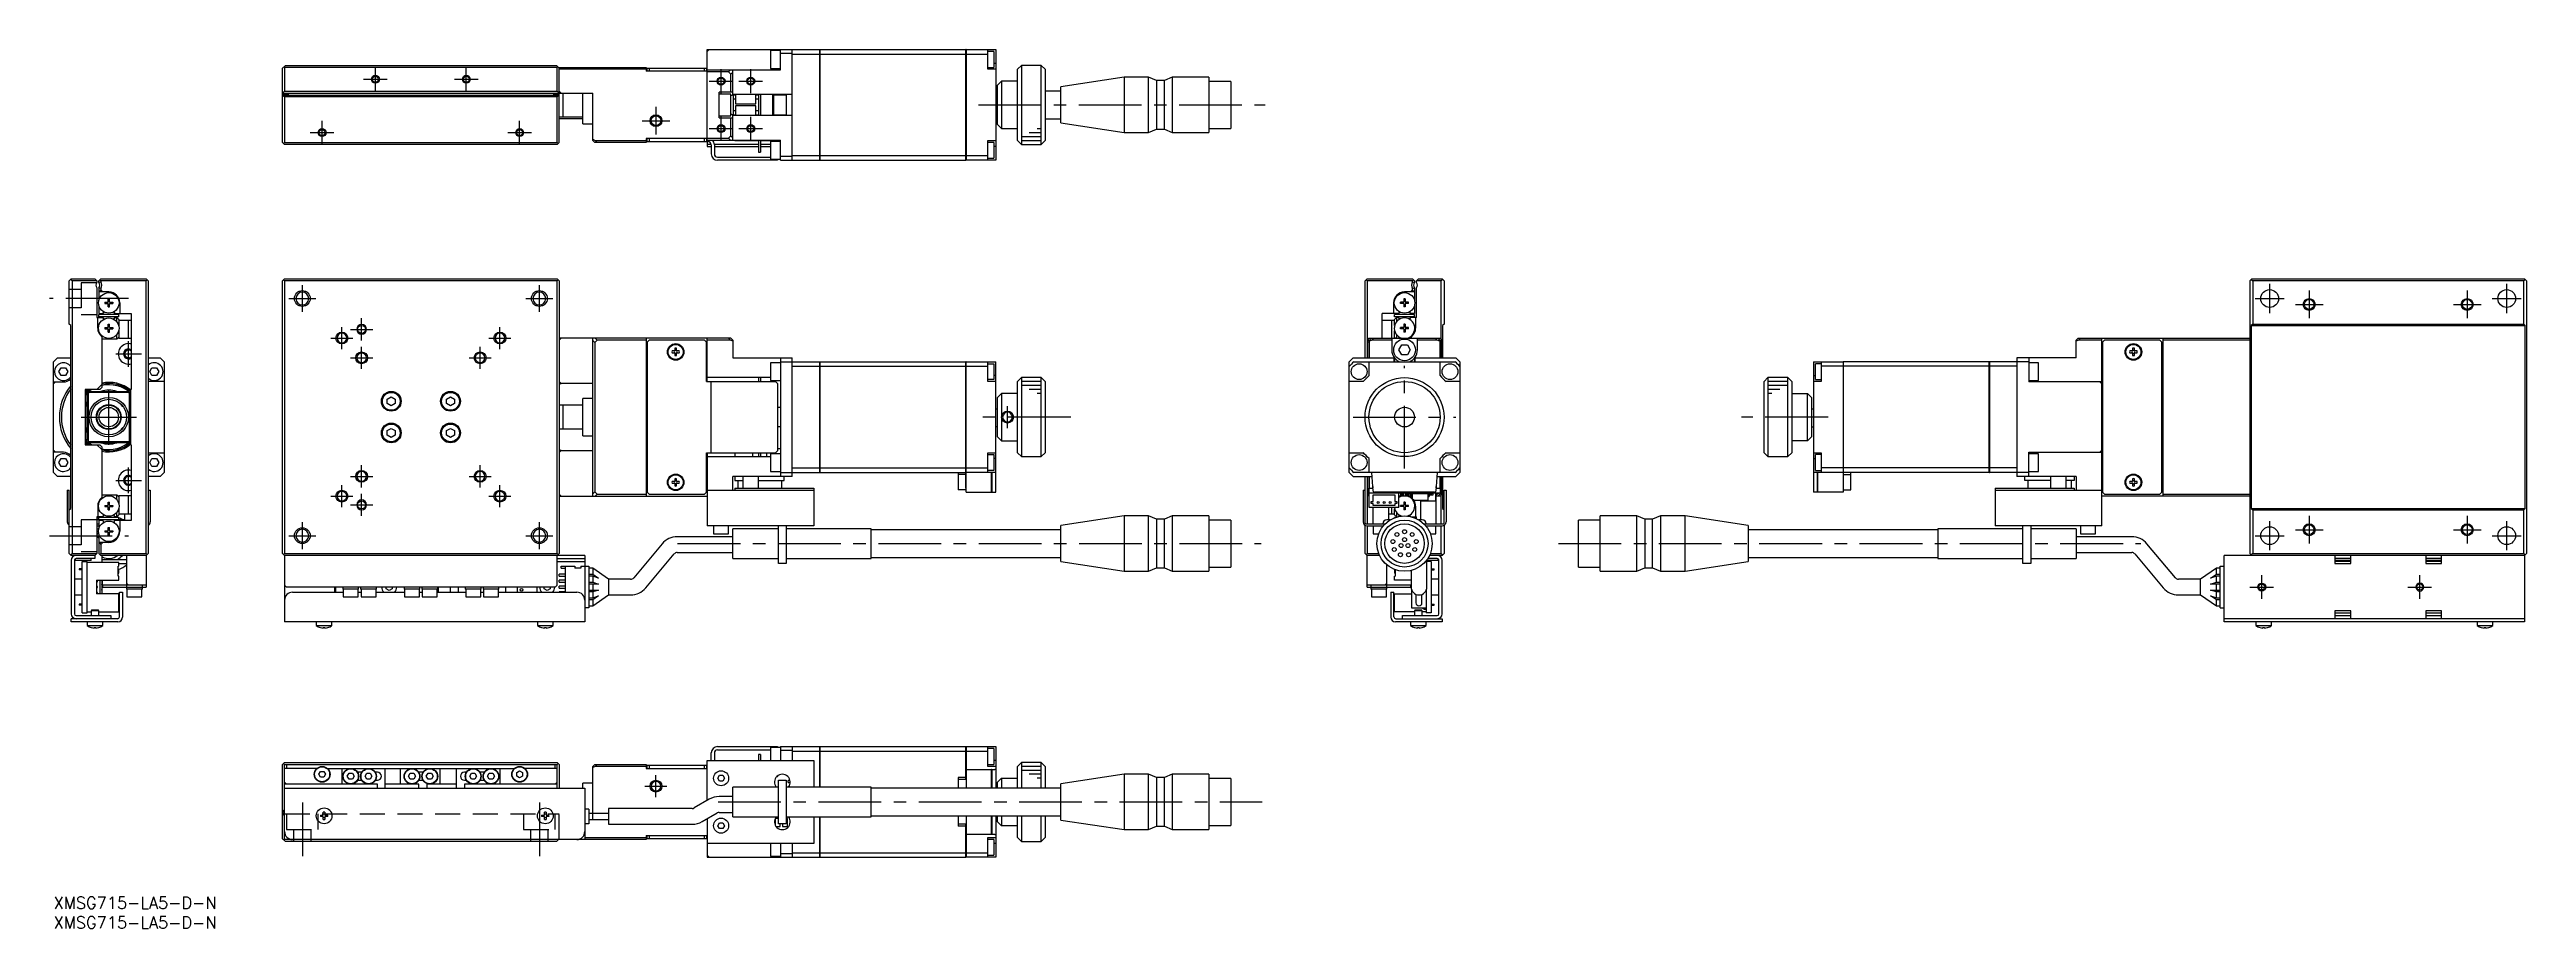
# Model space of a CAD drawing. Extents: x -1 to 626, y -8 to 214.
import ezdxf

# ---------------------------------------------------------------- set-up
doc = ezdxf.new("R2010")
doc.units = 0
doc.header["$LTSCALE"] = 0.5
doc.linetypes.add('CENTER', pattern=[50.8, 31.75, -6.35, 6.35, -6.35])
doc.linetypes.add('DASHED', pattern=[19.05, 12.7, -6.35])
for name, color, linetype in [('MSM_CENTER', 1, 'CENTER'), ('MSM_CONTINUOUS', 7, 'CONTINUOUS'), ('MSM_DASHED', 4, 'DASHED'), ('MSM_NARROW', 5, 'CONTINUOUS'), ('MSM_PART_NUMBER', 7, 'CONTINUOUS')]:
    doc.layers.add(name, color=color, linetype=linetype)
doc.styles.get("Standard").update_dxf_attribs({"font": 'txt.shx', "height": 1, "bigfont": 'bigfont.shx'})

# ---------------------------------------------------------------- blocks, each defined once
blk = doc.blocks.new('*U2')
at = {"layer": 'MSM_PART_NUMBER'}
blk.add_text('XMSG715-LA5-D-N', height=3, dxfattribs=at).set_placement((0, -3))
blk = doc.blocks.new('*U3')
at = {"layer": 'MSM_PART_NUMBER'}
blk.add_text('XMSG715-LA5-D-N', height=3, dxfattribs=at).set_placement((0, -8))

msp = doc.modelspace()

# ---------------------------------------------------------------- linework, layer by layer
at = {"layer": 'MSM_CENTER'}
for p, q in [((81.5, 203.88), (81.5, 209.88)), ((104.5, 203.88), (104.5, 209.88)), ((169, 203.38), (169, 209.38)), ((176.5, 203.38), (176.5, 209.38)), ((78.5, 206.88), (84.5, 206.88)), ((101.5, 206.88), (107.5, 206.88)), ((166, 206.38), (172, 206.38)), ((173.5, 206.38), (179.5, 206.38)), ((68, 190.38), (68, 196.38)), ((118, 190.38), (118, 196.38)), ((149, 196.38), (156, 196.38)), ((152.5, 199.88), (152.5, 192.88)), ((166, 194.38), (172, 194.38)), ((169, 191.38), (169, 197.38)), ((173.5, 194.38), (179.5, 194.38)), ((176.5, 191.38), (176.5, 197.38)), ((234.14, 200.38), (306.7, 200.38)), ((65, 193.38), (71, 193.38)), ((115, 193.38), (121, 193.38)), ((19, 151.38), (-1, 151.38)), ((59.6, 151.38), (66.4, 151.38)), ((63, 147.98), (63, 154.78)), ((119.6, 151.38), (126.4, 151.38)), ((123, 147.98), (123, 154.78)), ((557.3, 151.38), (564.7, 151.38)), ((561, 147.68), (561, 155.08)), ((571, 153.38), (571, 146.38)), ((611, 153.38), (611, 146.38)), ((617.3, 151.38), (624.7, 151.38)), ((621, 147.68), (621, 155.08)), ((78, 140.78), (78, 146.38)), ((567.5, 149.88), (574.5, 149.88)), ((607.5, 149.88), (614.5, 149.88)), ((19, 134.13), (19, 140.63)), ((70.2, 141.38), (75.8, 141.38)), ((73, 138.58), (73, 144.18)), ((75.2, 143.58), (80.8, 143.58)), ((78, 133.58), (78, 139.18)), ((108, 133.58), (108, 139.18)), ((110.2, 141.38), (115.8, 141.38)), ((113, 138.58), (113, 144.18)), ((15.75, 137.38), (22.25, 137.38)), ((75.2, 136.38), (80.8, 136.38)), ((105.2, 136.38), (110.8, 136.38)), ((342, 108.38), (342, 134.38)), ((14, 114.38), (14, 128.38)), ((7, 121.38), (21, 121.38)), ((257.51, 121.38), (234.1, 121.38)), ((241.5, 118.58), (241.5, 124.18)), ((329, 121.38), (355, 121.38)), ((449.2, 121.38), (427.29, 121.38)), ((19, 102.13), (19, 108.63)), ((78, 103.58), (78, 109.18)), ((108, 103.58), (108, 109.18)), ((15.75, 105.38), (22.25, 105.38)), ((70.2, 101.38), (75.8, 101.38)), ((73, 98.58), (73, 104.18)), ((75.2, 106.38), (80.8, 106.38)), ((78, 96.38), (78, 101.98)), ((105.2, 106.38), (110.8, 106.38)), ((110.2, 101.38), (115.8, 101.38)), ((113, 98.58), (113, 104.18)), ((63, 87.98), (63, 94.78)), ((75.2, 99.18), (80.8, 99.18)), ((123, 87.98), (123, 94.78)), ((561, 87.68), (561, 95.08)), ((571, 96.38), (571, 89.38)), ((611, 96.38), (611, 89.38)), ((621, 87.68), (621, 95.08)), ((-1, 91.38), (19, 91.38)), ((59.6, 91.38), (66.4, 91.38)), ((119.6, 91.38), (126.4, 91.38)), ((158, 89.38), (305.69, 89.38)), ((381, 89.38), (528.36, 89.38)), ((557.3, 91.38), (564.7, 91.38)), ((567.5, 92.88), (574.5, 92.88)), ((607.5, 92.88), (614.5, 92.88)), ((617.3, 91.38), (624.7, 91.38)), ((556, 78.38), (562, 78.38)), ((559, 75.38), (559, 81.38)), ((596, 78.38), (602, 78.38)), ((599, 75.38), (599, 81.38)), ((149.7, 28), (155.3, 28)), ((152.5, 25.2), (152.5, 30.8)), ((63, 23.86), (63, 10.32)), ((123, 23.86), (123, 10.32)), ((168.26, 24), (305.99, 24))]:
    msp.add_line(p, q, dxfattribs=at)
at = {"layer": 'MSM_CONTINUOUS'}
for p, q in [((165.5, 213.88), (166, 214.38)), ((165.5, 214.38), (193.95, 214.38)), ((165.5, 191.48), (165.5, 214.38)), ((181.5, 214.13), (181.5, 209.63)), ((184, 214.13), (181.5, 214.13)), ((184, 209.28), (184, 214.38)), ((187, 213.38), (184, 213.38)), ((187, 186.38), (187, 214.38)), ((187, 213.23), (193.95, 213.23)), ((193.95, 186.38), (193.95, 214.38)), ((194, 214.37), (193.95, 214.37)), ((194, 213.22), (193.95, 213.22)), ((194, 214.38), (230.95, 214.38)), ((194, 214.38), (194, 186.38)), ((194, 213.23), (230.95, 213.23)), ((230.95, 186.38), (230.95, 214.38)), ((231, 214.37), (230.95, 214.37)), ((231, 213.22), (230.95, 213.22)), ((231, 214.38), (238.5, 214.38)), ((231, 214.38), (231, 186.38)), ((231, 213.23), (236.5, 213.23)), ((236.5, 209.38), (236.5, 214.38)), ((238, 213.88), (236.5, 213.88)), ((238, 213.88), (238, 209.88)), ((238.5, 214.38), (238.5, 186.38)), ((58.7, 210.38), (58, 209.68)), ((58, 190.88), (58, 209.68)), ((58.5, 209.88), (58.35, 210.03)), ((58.5, 209.88), (58.5, 203.88)), ((127.5, 209.88), (58.5, 209.88)), ((58.7, 210.38), (127.3, 210.38)), ((128, 209.68), (127.3, 210.38)), ((127.65, 210.03), (127.5, 209.88)), ((127.5, 203.88), (127.5, 209.88)), ((127.8, 209.88), (150, 209.88)), ((128, 190.88), (128, 209.88)), ((150, 209.38), (128, 209.38)), ((150, 209.88), (150, 208.88)), ((165.5, 208.88), (150, 208.88)), ((150.3, 208.88), (150.3, 209.68)), ((150.3, 209.68), (165.3, 209.68)), ((150.8, 209.68), (150.8, 208.88)), ((164.8, 208.88), (164.8, 209.68)), ((165.3, 209.68), (165.3, 208.88)), ((165.5, 209.28), (184, 209.28)), ((170.89, 208.78), (165.5, 208.78)), ((170.89, 208.78), (171.39, 209.28)), ((171.5, 208.17), (170.89, 208.78)), ((172, 208.67), (171.5, 208.17)), ((171.5, 203.63), (171.5, 208.17)), ((172, 202.87), (172, 209.28)), ((181.5, 209.63), (184, 209.63)), ((236.5, 209.88), (238, 209.88)), ((238.5, 209.38), (236.5, 209.38)), ((238.5, 210.88), (238, 210.88)), ((245, 210.38), (244, 209.38)), ((244, 191.38), (244, 209.38)), ((245, 210.38), (245, 190.38)), ((250, 210.38), (245, 210.38)), ((250, 190.38), (250, 210.38)), ((251, 209.38), (250, 210.38)), ((251, 209.38), (251, 191.38)), ((271, 207.38), (255, 204.95)), ((271, 207.38), (271, 193.38)), ((277.2, 207.38), (271, 207.38)), ((277.2, 193.38), (277.2, 207.38)), ((279.2, 206.53), (277.2, 207.38)), ((283.2, 207.38), (281.2, 206.53)), ((283.2, 207.38), (283.2, 193.38)), ((292.5, 207.38), (283.2, 207.38)), ((292.5, 207.38), (292.5, 193.38)), ((58, 203.38), (58.5, 203.88)), ((58, 203.38), (136.5, 203.38)), ((58, 203.18), (59.4, 203.18)), ((58.5, 202.88), (58, 202.38)), ((58.1, 202.48), (58.1, 202.68)), ((58.5, 202.38), (58.25, 202.63)), ((59.1, 202.98), (58.4, 202.98)), ((58.5, 203.88), (127.5, 203.88)), ((58.5, 202.88), (127.5, 202.88)), ((127.5, 202.38), (58.5, 202.38)), ((58.5, 202.38), (58.5, 190.88)), ((59.4, 203.18), (59.4, 202.88)), ((126.6, 203.18), (126.6, 202.88)), ((128, 203.18), (126.6, 203.18)), ((127.6, 202.98), (126.9, 202.98)), ((127.5, 203.88), (128, 203.38)), ((128, 202.38), (127.5, 202.88)), ((127.75, 202.63), (127.5, 202.38)), ((127.5, 190.88), (127.5, 202.38)), ((127.9, 202.68), (127.9, 202.48)), ((128.5, 203.38), (128, 203.88)), ((129, 197.38), (129, 203.38)), ((134, 195.63), (134, 203.38)), ((136.5, 191.38), (136.5, 203.38)), ((168.5, 197.13), (168.5, 203.63)), ((172, 203.63), (168.5, 203.63)), ((171.5, 203.13), (168.5, 203.13)), ((171.5, 197.63), (171.5, 203.13)), ((172, 202.87), (171.5, 202.66)), ((187, 202.98), (172, 202.98)), ((172.1, 197.78), (172.1, 202.98)), ((172.6, 202.88), (172.1, 202.88)), ((172.1, 201.88), (172.6, 201.88)), ((172.5, 202.98), (172.5, 202.88)), ((172.6, 202.98), (172.6, 200.63)), ((177.8, 200.63), (177.8, 202.98)), ((178.5, 202.88), (177.8, 202.88)), ((177.8, 201.88), (178.5, 201.88)), ((178.5, 202.98), (178.5, 197.78)), ((179, 202.98), (179, 197.78)), ((182.1, 197.78), (182.1, 202.98)), ((182.3, 202.98), (182.3, 197.78)), ((185.5, 202.88), (182.3, 202.88)), ((185.5, 202.98), (185.5, 197.78)), ((239, 203.88), (238.5, 203.88)), ((239, 202.88), (238.5, 202.88)), ((238.5, 201.88), (239, 201.88)), ((239, 205.38), (240, 206.38)), ((239, 195.38), (239, 205.38)), ((244, 206.38), (240, 206.38)), ((240, 206.38), (240, 194.38)), ((255, 203.88), (251, 203.88)), ((255, 195.81), (255, 204.95)), ((279.2, 206.53), (279.2, 194.23)), ((281.2, 206.53), (279.2, 206.53)), ((281.2, 194.23), (281.2, 206.53)), ((298, 206.33), (292.5, 206.33)), ((298, 206.33), (298, 194.43)), ((128, 197.38), (134, 197.38)), ((134, 196.88), (128, 196.88)), ((134, 195.63), (136.5, 195.63)), ((168.5, 197.63), (171.5, 197.63)), ((168.5, 197.13), (172, 197.13)), ((171.5, 198.1), (172, 197.89)), ((171.5, 192.59), (171.5, 197.13)), ((172, 191.48), (172, 197.89)), ((172, 197.78), (187, 197.78)), ((172.6, 198.88), (172.1, 198.88)), ((172.1, 197.88), (172.6, 197.88)), ((172.5, 197.88), (172.5, 197.78)), ((172.6, 200.63), (177.8, 200.63)), ((172.6, 200.13), (172.6, 197.78)), ((177.8, 200.13), (172.6, 200.13)), ((177.8, 197.78), (177.8, 200.13)), ((178.5, 198.88), (177.8, 198.88)), ((177.8, 197.88), (178.5, 197.88)), ((182.3, 197.88), (185.5, 197.88)), ((239, 198.88), (238.5, 198.88)), ((238.5, 197.88), (239, 197.88)), ((238.5, 196.88), (239, 196.88)), ((240, 194.38), (239, 195.38)), ((240, 194.38), (244, 194.38)), ((251, 196.88), (255, 196.88)), ((255, 195.81), (271, 193.38)), ((292.5, 194.43), (298, 194.43)), ((58, 190.88), (58.5, 190.38)), ((58.25, 190.63), (58.5, 190.88)), ((58.5, 190.88), (127.5, 190.88)), ((127.5, 190.38), (58.5, 190.38)), ((127.5, 190.88), (127.75, 190.63)), ((127.5, 190.38), (128, 190.88)), ((136.5, 191.69), (137.11, 191.38)), ((137, 190.88), (136.5, 191.38)), ((150, 190.88), (137, 190.88)), ((137.11, 191.38), (150, 191.38)), ((137.11, 191.38), (137.61, 190.88)), ((165.5, 191.88), (150, 191.88)), ((150, 191.88), (150, 190.88)), ((150.3, 191.08), (150.3, 191.88)), ((150.3, 191.08), (165.7, 191.08)), ((150.8, 191.88), (150.8, 191.08)), ((164.8, 191.08), (164.8, 191.88)), ((165.3, 191.88), (165.3, 191.08)), ((165.5, 191.98), (170.89, 191.98)), ((165.5, 191.48), (184, 191.48)), ((165.5, 191.08), (165.5, 189.88)), ((166.49, 190.38), (165.5, 190.38)), ((165.5, 189.88), (166.5, 189.88)), ((166.5, 190.28), (166.5, 187.98)), ((178.5, 190.38), (167.3, 190.38)), ((167.3, 190.28), (167.3, 187.98)), ((167.3, 189.88), (178.5, 189.88)), ((170.89, 191.98), (171.5, 192.59)), ((171.39, 191.48), (170.89, 191.98)), ((171.5, 192.59), (172, 192.09)), ((172.5, 191.48), (172.5, 191.38)), ((172.5, 191.38), (178.5, 191.38)), ((178.5, 191.48), (178.5, 188.38)), ((178.5, 188.38), (179, 188.38)), ((179, 191.48), (179, 188.38)), ((179, 191.38), (184, 191.38)), ((181.5, 190.38), (179, 190.38)), ((179, 189.88), (181.5, 189.88)), ((181.5, 191.13), (181.5, 186.63)), ((184, 191.13), (181.5, 191.13)), ((184, 186.38), (184, 191.48)), ((236.5, 191.38), (238.5, 191.38)), ((236.5, 186.38), (236.5, 191.38)), ((238, 190.88), (236.5, 190.88)), ((238, 190.88), (238, 186.88)), ((238.5, 189.88), (238, 189.88)), ((244, 191.38), (245, 190.38)), ((245, 190.38), (250, 190.38)), ((250, 190.38), (251, 191.38)), ((271, 193.38), (277.2, 193.38)), ((277.2, 193.38), (279.2, 194.23)), ((279.2, 194.23), (281.2, 194.23)), ((281.2, 194.23), (283.2, 193.38)), ((283.2, 193.38), (292.5, 193.38)), ((168.1, 187.18), (181.5, 187.18)), ((183.3, 186.38), (168.1, 186.38)), ((181.5, 186.63), (184, 186.63)), ((182.8, 186.38), (182.8, 186.63)), ((183.3, 186.63), (183.3, 186.38)), ((184, 187.38), (187, 187.38)), ((184, 186.38), (193.95, 186.38)), ((187, 187.54), (193.95, 187.54)), ((194, 187.54), (193.95, 187.54)), ((194, 186.39), (193.95, 186.39)), ((194, 187.54), (230.95, 187.54)), ((194, 186.38), (230.95, 186.38)), ((231, 187.54), (230.95, 187.54)), ((231, 186.39), (230.95, 186.39)), ((231, 187.54), (236.5, 187.54)), ((238.5, 186.38), (231, 186.38)), ((236.5, 186.88), (238, 186.88)), ((4.5, 156.38), (4, 155.88)), ((4, 144.88), (4, 155.88)), ((4.35, 156.23), (4.7, 155.88)), ((4.5, 156.38), (10.5, 156.38)), ((4.7, 155.88), (4.7, 86.88)), ((11, 155.88), (4.7, 155.88)), ((11, 155.88), (10.5, 156.38)), ((11, 155.88), (11, 155.44)), ((11, 154.12), (11, 146.58)), ((11.5, 155.88), (12, 156.38)), ((11.5, 155.44), (11.5, 155.88)), ((12, 155.61), (11.5, 155.44)), ((12, 153.95), (11.5, 154.12)), ((11.5, 154.12), (11.5, 151)), ((14, 153.08), (11.5, 153.08)), ((12, 153.58), (11.65, 153.08)), ((11.75, 156.13), (12, 155.88)), ((12, 156.38), (23.5, 156.38)), ((12, 155.88), (12, 155.61)), ((23.5, 155.88), (12, 155.88)), ((12, 153.95), (12, 153.58)), ((12.5, 153.08), (12, 153.58)), ((13.86, 151.28), (14.15, 151.28)), ((13.86, 150.49), (13.86, 151.28)), ((14.15, 150.75), (13.86, 150.75)), ((14.15, 150.49), (14.15, 151.28)), ((24, 155.88), (23.5, 156.38)), ((23.5, 155.88), (23.75, 156.13)), ((23.5, 86.88), (23.5, 155.88)), ((24, 155.88), (24, 86.88)), ((58, 155.88), (58.5, 156.38)), ((58, 86.88), (58, 155.88)), ((58.25, 156.13), (58.5, 155.88)), ((58.5, 156.38), (127.5, 156.38)), ((58.5, 155.88), (58.5, 86.88)), ((127.5, 155.88), (58.5, 155.88)), ((127.5, 156.38), (128, 155.88)), ((127.5, 155.88), (127.75, 156.13)), ((127.5, 86.88), (127.5, 155.88)), ((128, 155.88), (128, 86.88)), ((332, 155.88), (332.5, 156.38)), ((332, 136.38), (332, 155.88)), ((332.25, 156.13), (332.5, 155.88)), ((332.5, 156.38), (344, 156.38)), ((344, 155.88), (332.5, 155.88)), ((332.5, 155.88), (332.5, 136.38)), ((342.15, 151.28), (341.86, 151.28)), ((341.86, 151.28), (341.86, 150.49)), ((342.15, 150.75), (341.86, 150.75)), ((344.5, 153.08), (342, 153.08)), ((342.15, 151.28), (342.15, 150.49)), ((344, 153.58), (343.5, 153.08)), ((344, 156.38), (344.5, 155.88)), ((344, 155.88), (344.25, 156.13)), ((344, 155.61), (344, 155.88)), ((344, 155.61), (344.5, 155.44)), ((344, 153.95), (344.5, 154.12)), ((344, 153.58), (344, 153.95)), ((344.35, 153.08), (344, 153.58)), ((344.5, 155.88), (344.5, 155.44)), ((344.5, 154.12), (344.5, 151)), ((345.5, 156.38), (345, 155.88)), ((345, 155.44), (345, 155.88)), ((351.3, 155.88), (345, 155.88)), ((345, 146.58), (345, 154.12)), ((345.5, 156.38), (351.5, 156.38)), ((351.3, 155.88), (351.65, 156.23)), ((351.3, 141.08), (351.3, 155.88)), ((351.5, 156.38), (352, 155.88)), ((352, 155.88), (352, 144.88)), ((556, 155.88), (556.5, 156.38)), ((556, 155.88), (556, 86.88)), ((556.35, 156.23), (556.7, 155.88)), ((556.5, 156.38), (625.5, 156.38)), ((625.3, 155.88), (556.7, 155.88)), ((556.7, 155.88), (556.7, 144.88)), ((625.3, 155.88), (625.65, 156.23)), ((625.3, 144.88), (625.3, 155.88)), ((625.5, 156.38), (626, 155.88)), ((626, 155.88), (626, 86.88)), ((4.35, 144.53), (4, 144.88)), ((4.35, 98.23), (4.35, 144.53)), ((11, 146.58), (12.45, 146.58)), ((11.2, 143.88), (11.2, 146.58)), ((11.5, 149.57), (11.5, 147.58)), ((11.5, 147.58), (12.45, 147.58)), ((16.5, 147.38), (11.5, 147.38)), ((11.5, 146.78), (11.5, 147.38)), ((16.5, 146.78), (11.5, 146.78)), ((12.45, 147.58), (12.6, 147.84)), ((12.45, 146.58), (12.58, 146.36)), ((13, 150.43), (13.8, 150.43)), ((13, 150.43), (13, 150.14)), ((13, 150.14), (13.8, 150.14)), ((13.53, 150.14), (13.53, 150.43)), ((13.86, 149.28), (13.86, 150.08)), ((13.86, 149.81), (14.15, 149.81)), ((13.86, 149.28), (14.15, 149.28)), ((13.86, 144.88), (14.15, 144.88)), ((13.86, 144.09), (13.86, 144.88)), ((14.15, 144.35), (13.86, 144.35)), ((14.15, 149.28), (14.15, 150.08)), ((14.15, 144.09), (14.15, 144.88)), ((14.21, 150.43), (15, 150.43)), ((14.21, 150.14), (15, 150.14)), ((14.47, 150.14), (14.47, 150.43)), ((15, 150.43), (15, 150.14)), ((15.4, 147.84), (15.55, 147.58)), ((15.55, 146.58), (15.42, 146.36)), ((15.55, 147.58), (19.7, 147.58)), ((15.55, 146.58), (16, 146.58)), ((16, 145.54), (16, 146.58)), ((16.5, 146.08), (16, 146.58)), ((16.5, 146.78), (16.5, 147.38)), ((16.5, 146.08), (16.5, 144.6)), ((19.7, 145.83), (16.5, 145.83)), ((16.8, 150.28), (16.8, 147.58)), ((19, 141.33), (19, 145.83)), ((19.7, 147.58), (19.7, 128.38)), ((336.3, 141.38), (336.3, 147.58)), ((340.45, 147.58), (336.3, 147.58)), ((339.5, 145.83), (336.3, 145.83)), ((338.8, 141.38), (338.8, 145.83)), ((339.2, 150.28), (339.2, 147.58)), ((339.5, 146.78), (339.5, 147.38)), ((344.5, 147.38), (339.5, 147.38)), ((344.5, 146.78), (339.5, 146.78)), ((340, 146.58), (339.5, 146.08)), ((339.5, 144.6), (339.5, 146.08)), ((340, 146.58), (340, 145.54)), ((340.45, 146.58), (340, 146.58)), ((340.6, 147.84), (340.45, 147.58)), ((340.45, 146.58), (340.58, 146.36)), ((341.8, 150.43), (341, 150.43)), ((341, 150.14), (341, 150.43)), ((341.8, 150.14), (341, 150.14)), ((341.53, 150.43), (341.53, 150.14)), ((341.86, 150.08), (341.86, 149.28)), ((341.86, 149.81), (342.15, 149.81)), ((342.15, 149.28), (341.86, 149.28)), ((342.15, 144.88), (341.86, 144.88)), ((341.86, 144.88), (341.86, 144.09)), ((342.15, 144.35), (341.86, 144.35)), ((342.15, 150.08), (342.15, 149.28)), ((342.15, 144.88), (342.15, 144.09)), ((343, 150.43), (342.21, 150.43)), ((343, 150.14), (342.21, 150.14)), ((342.47, 150.43), (342.47, 150.14)), ((343, 150.14), (343, 150.43)), ((343.55, 147.58), (343.4, 147.84)), ((343.55, 146.58), (343.42, 146.36)), ((344.5, 147.58), (343.55, 147.58)), ((345, 146.58), (343.55, 146.58)), ((344.5, 149.57), (344.5, 147.58)), ((344.5, 146.78), (344.5, 147.38)), ((344.8, 146.58), (344.8, 143.88)), ((352, 144.88), (351.65, 144.53)), ((351.65, 144.53), (351.65, 136.38)), ((556.7, 144.88), (556.35, 144.53)), ((556.35, 144.53), (556.35, 98.23)), ((556.35, 144.53), (625.65, 144.53)), ((556.7, 144.88), (625.3, 144.88)), ((625.65, 144.53), (625.3, 144.88)), ((625.65, 98.23), (625.65, 144.53)), ((12.2, 141.74), (12.2, 128.88)), ((16, 141.08), (12.2, 141.08)), ((13, 144.03), (13.8, 144.03)), ((13, 144.03), (13, 143.74)), ((13, 143.74), (13.8, 143.74)), ((13.53, 143.74), (13.53, 144.03)), ((13.86, 142.88), (13.86, 143.68)), ((13.86, 143.41), (14.15, 143.41)), ((13.86, 142.88), (14.15, 142.88)), ((14.15, 142.88), (14.15, 143.68)), ((14.21, 144.03), (15, 144.03)), ((14.21, 143.74), (15, 143.74)), ((14.47, 143.74), (14.47, 144.03)), ((15, 144.03), (15, 143.74)), ((16, 141.08), (16, 142.22)), ((16, 141.08), (16.5, 141.58)), ((16.5, 141.38), (16.3, 141.38)), ((16.5, 143.17), (16.5, 141.33)), ((16.5, 141.33), (19.7, 141.33)), ((128, 140.88), (128.5, 141.38)), ((171.5, 141.38), (128, 141.38)), ((136.5, 101.38), (136.5, 141.38)), ((137, 140.27), (136.5, 140.77)), ((137.61, 140.88), (137, 140.27)), ((137, 140.27), (137, 102.49)), ((137.11, 141.38), (137.61, 140.88)), ((150, 140.88), (137.61, 140.88)), ((150, 141.38), (150, 101.38)), ((150.8, 140.88), (150.3, 140.38)), ((150.3, 140.38), (150.3, 102.38)), ((164.8, 140.88), (150.8, 140.88)), ((157.26, 138.12), (156.58, 138.12)), ((157.26, 138.8), (157.26, 138.12)), ((157.74, 138.12), (157.74, 138.8)), ((158.42, 138.12), (157.74, 138.12)), ((165.3, 140.38), (164.8, 140.88)), ((165.3, 130.38), (165.3, 140.38)), ((165.5, 130.38), (165.5, 141.38)), ((171.39, 140.88), (165.5, 140.88)), ((171.39, 140.88), (170.89, 141.38)), ((172, 140.58), (171.39, 140.88)), ((171.5, 141.38), (172, 140.88)), ((172, 140.88), (172, 136.38)), ((333, 141.38), (332.5, 140.88)), ((332.7, 140.88), (333.1, 140.88)), ((332.7, 136.38), (332.7, 140.88)), ((333.1, 140.38), (332.7, 140.38)), ((333, 141.38), (351, 141.38)), ((333.1, 140.88), (333.6, 141.38)), ((333.71, 140.88), (333.1, 140.58)), ((333.1, 136.38), (333.1, 140.88)), ((333.5, 141.28), (333.5, 141.38)), ((334.21, 141.38), (333.71, 140.88)), ((338.75, 140.88), (333.71, 140.88)), ((338.75, 141.38), (338.75, 138.38)), ((339.5, 141.38), (339.5, 143.17)), ((339.5, 141.58), (339.7, 141.38)), ((340, 142.22), (340, 141.38)), ((340.56, 138.38), (341.28, 139.63)), ((341.28, 137.13), (340.56, 138.38)), ((341.8, 144.03), (341, 144.03)), ((341, 143.74), (341, 144.03)), ((341.8, 143.74), (341, 143.74)), ((341.28, 139.63), (342.72, 139.63)), ((341.53, 144.03), (341.53, 143.74)), ((341.86, 143.68), (341.86, 142.88)), ((341.86, 143.41), (342.15, 143.41)), ((342.15, 142.88), (341.86, 142.88)), ((342.15, 143.68), (342.15, 142.88)), ((343, 144.03), (342.21, 144.03)), ((343, 143.74), (342.21, 143.74)), ((342.47, 144.03), (342.47, 143.74)), ((342.72, 139.63), (343.44, 138.38)), ((343.44, 138.38), (342.72, 137.13)), ((343, 143.74), (343, 144.03)), ((343.8, 141.38), (343.8, 141.74)), ((345.25, 138.38), (345.25, 141.38)), ((350.29, 140.88), (345.25, 140.88)), ((350.29, 140.88), (349.79, 141.38)), ((350.9, 140.58), (350.29, 140.88)), ((350.4, 141.38), (350.9, 140.88)), ((350.5, 141.28), (350.5, 141.38)), ((350.9, 140.88), (351.3, 140.88)), ((350.9, 140.88), (350.9, 136.38)), ((351.3, 140.38), (350.9, 140.38)), ((351.5, 140.88), (351, 141.38)), ((351.3, 140.88), (351.3, 136.38)), ((351.5, 136.38), (351.5, 140.88)), ((512, 140.88), (512.5, 141.38)), ((512.61, 140.88), (512, 140.58)), ((512, 136.38), (512, 140.88)), ((512.5, 141.38), (556, 141.38)), ((513.11, 141.38), (512.61, 140.88)), ((518.5, 140.88), (512.61, 140.88)), ((518.5, 93.88), (518.5, 141.38)), ((519.2, 140.88), (518.7, 140.38)), ((518.7, 140.38), (518.7, 102.38)), ((533.2, 140.88), (519.2, 140.88)), ((526.26, 138.12), (525.58, 138.12)), ((526.26, 138.8), (526.26, 138.12)), ((526.74, 138.12), (526.74, 138.8)), ((527.42, 138.12), (526.74, 138.12)), ((533.7, 140.38), (533.2, 140.88)), ((533.7, 102.38), (533.7, 140.38)), ((534, 101.38), (534, 141.38)), ((556, 140.88), (534, 140.88)), ((1, 136.38), (0, 135.38)), ((0, 107.38), (0, 135.38)), ((1, 136.38), (4.35, 136.38)), ((1.35, 132.88), (1.92, 133.88)), ((1.92, 131.88), (1.35, 132.88)), ((1.92, 133.88), (3.08, 133.88)), ((3.08, 131.88), (1.92, 131.88)), ((3.08, 133.88), (3.65, 132.88)), ((3.65, 132.88), (3.08, 131.88)), ((24, 136.38), (27, 136.38)), ((24.35, 132.88), (24.92, 133.88)), ((24.92, 131.88), (24.35, 132.88)), ((24.92, 133.88), (26.08, 133.88)), ((26.08, 131.88), (24.92, 131.88)), ((26.08, 133.88), (26.65, 132.88)), ((26.65, 132.88), (26.08, 131.88)), ((28, 135.38), (27, 136.38)), ((28, 135.38), (28, 107.38)), ((156.58, 137.64), (157.26, 137.64)), ((157.26, 137.64), (157.26, 136.96)), ((157.74, 136.96), (157.74, 137.64)), ((157.74, 137.64), (158.42, 137.64)), ((172, 136.38), (187, 136.38)), ((181.5, 135.13), (181.5, 130.63)), ((184, 135.13), (181.5, 135.13)), ((184, 136.38), (184, 106.38)), ((184, 135.38), (193.95, 135.38)), ((187, 106.38), (187, 136.38)), ((187, 134.23), (193.95, 134.23)), ((193.95, 107.38), (193.95, 135.38)), ((194, 135.37), (193.95, 135.37)), ((194, 134.22), (193.95, 134.22)), ((194, 135.38), (230.95, 135.38)), ((194, 135.38), (194, 107.38)), ((194, 134.23), (230.95, 134.23)), ((230.95, 103.38), (230.95, 135.38)), ((231, 135.37), (230.95, 135.37)), ((231, 134.22), (230.95, 134.22)), ((231, 102.38), (231, 135.38)), ((231, 135.38), (238.5, 135.38)), ((231, 134.23), (236.5, 134.23)), ((236.5, 130.38), (236.5, 135.38)), ((236.5, 134.88), (238, 134.88)), ((238, 134.88), (238, 130.88)), ((238.5, 131.88), (238, 131.88)), ((238.5, 102.38), (238.5, 135.38)), ((329, 136.38), (328, 135.38)), ((328, 107.38), (328, 135.38)), ((329, 136.38), (339.4, 136.38)), ((329.15, 135.38), (354.85, 135.38)), ((333, 135.38), (333, 131.88)), ((339.4, 135.38), (339.4, 136.38)), ((339.51, 135.38), (339.51, 136.29)), ((342.72, 137.13), (341.28, 137.13)), ((344.49, 136.29), (344.49, 135.38)), ((344.6, 136.38), (355, 136.38)), ((344.6, 136.38), (344.6, 135.38)), ((351, 131.88), (351, 135.38)), ((356, 135.38), (355, 136.38)), ((356, 135.38), (356, 107.38)), ((445.5, 135.38), (445.5, 102.38)), ((445.5, 135.38), (453, 135.38)), ((445.5, 131.88), (446, 131.88)), ((446, 130.88), (446, 134.88)), ((447.5, 134.88), (446, 134.88)), ((447.5, 135.38), (447.5, 130.38)), ((453, 134.23), (447.5, 134.23)), ((453, 135.38), (453, 102.38)), ((453, 135.37), (453.05, 135.37)), ((453, 134.22), (453.05, 134.22)), ((490, 135.38), (453.05, 135.38)), ((453.05, 135.38), (453.05, 103.38)), ((490, 134.23), (453.05, 134.23)), ((490, 107.38), (490, 135.38)), ((490, 135.37), (490.05, 135.37)), ((490, 134.22), (490.05, 134.22)), ((490.05, 135.38), (490.05, 107.38)), ((500, 135.38), (490.05, 135.38)), ((497, 134.23), (490.05, 134.23)), ((497, 136.38), (497, 106.38)), ((512, 136.38), (497, 136.38)), ((500, 136.38), (500, 130.28)), ((502.5, 135.13), (500, 135.13)), ((502.5, 130.63), (502.5, 135.13)), ((518.7, 135.63), (518.5, 135.63)), ((525.58, 137.64), (526.26, 137.64)), ((526.26, 137.64), (526.26, 136.96)), ((526.74, 136.96), (526.74, 137.64)), ((526.74, 137.64), (527.42, 137.64)), ((534, 135.63), (533.7, 135.63)), ((534, 135.13), (533.7, 135.13)), ((0, 129.78), (0.5, 130.28)), ((0, 130.28), (2.5, 130.28)), ((8, 128.38), (8, 114.38)), ((11.7, 128.38), (8, 128.38)), ((8.5, 127.08), (9.3, 127.88)), ((8.5, 115.68), (8.5, 127.08)), ((8.8, 127.38), (8.8, 115.38)), ((19, 127.58), (9, 127.58)), ((9.3, 127.88), (18.7, 127.88)), ((10.99, 128.38), (12.2, 129.59)), ((12.2, 128.88), (11.7, 128.38)), ((18.7, 127.88), (19.5, 127.08)), ((19.2, 115.38), (19.2, 127.38)), ((19.5, 128.38), (19.5, 114.38)), ((19.7, 128.38), (19.5, 128.38)), ((28, 130.38), (24, 130.38)), ((84.5, 125.96), (85.5, 126.54)), ((84.5, 124.8), (84.5, 125.96)), ((85.5, 126.54), (86.5, 125.96)), ((86.5, 125.96), (86.5, 124.8)), ((99.5, 125.96), (100.5, 126.54)), ((99.5, 124.8), (99.5, 125.96)), ((100.5, 126.54), (101.5, 125.96)), ((101.5, 125.96), (101.5, 124.8)), ((128.5, 129.87), (128, 130.37)), ((128, 129.69), (128.5, 129.87)), ((136.5, 129.87), (128.5, 129.87)), ((134, 116.63), (134, 126.13)), ((136.5, 126.13), (134, 126.13)), ((150.3, 131.38), (150, 131.38)), ((150, 129.63), (150.3, 129.63)), ((150.2, 126.38), (150, 126.18)), ((150.3, 126.38), (150.2, 126.38)), ((150.2, 126.38), (150.2, 116.38)), ((181.5, 131.38), (165.3, 131.38)), ((165.3, 130.38), (182.8, 130.38)), ((166.5, 112.38), (166.5, 130.38)), ((178.5, 131.38), (178.5, 130.38)), ((179, 131.38), (179, 130.38)), ((181.5, 130.63), (184, 130.63)), ((183.3, 129.88), (182.8, 130.38)), ((183.3, 129.88), (183.3, 112.88)), ((238, 130.88), (236.5, 130.88)), ((238.5, 130.38), (236.5, 130.38)), ((239, 126.38), (240, 127.38)), ((239, 116.38), (239, 126.38)), ((244, 127.38), (240, 127.38)), ((240, 127.38), (240, 115.38)), ((245, 131.38), (244, 130.38)), ((244, 112.38), (244, 130.38)), ((245, 131.38), (245, 111.38)), ((250, 131.38), (245, 131.38)), ((250, 111.38), (250, 131.38)), ((251, 130.38), (250, 131.38)), ((251, 130.38), (251, 112.38)), ((331.5, 130.38), (328, 130.38)), ((356, 130.38), (352.5, 130.38)), ((434, 131.38), (433, 130.38)), ((433, 112.38), (433, 130.38)), ((434, 131.38), (434, 111.38)), ((439, 131.38), (434, 131.38)), ((439, 111.38), (439, 131.38)), ((440, 130.38), (439, 131.38)), ((440, 130.38), (440, 112.38)), ((440, 127.38), (444, 127.38)), ((445, 126.38), (444, 127.38)), ((444, 115.38), (444, 127.38)), ((445, 126.38), (445, 116.38)), ((447.5, 130.38), (445.5, 130.38)), ((446, 130.88), (447.5, 130.88)), ((500, 130.63), (502.5, 130.63)), ((518.5, 130.28), (500, 130.28)), ((518, 130.28), (518.5, 129.78)), ((518.7, 131.38), (518.5, 131.38)), ((518.7, 130.38), (518.5, 130.38)), ((518.7, 128.88), (518.5, 128.88)), ((533.7, 129.63), (534, 129.63)), ((533.8, 126.38), (533.7, 126.38)), ((533.8, 116.38), (533.8, 126.38)), ((534, 126.18), (533.8, 126.38)), ((17.2, 124.36), (17.2, 124.55)), ((17.2, 124.36), (17.43, 124.13)), ((17.43, 124.3), (17.43, 124.13)), ((17.43, 124.13), (17.56, 124.13)), ((85.5, 124.23), (84.5, 124.8)), ((86.5, 124.8), (85.5, 124.23)), ((100.5, 124.23), (99.5, 124.8)), ((101.5, 124.8), (100.5, 124.23)), ((134, 124.38), (128, 124.38)), ((129, 118.38), (129, 124.38)), ((183.3, 123.88), (184, 123.88)), ((239, 123.38), (238.5, 123.38)), ((445.5, 123.38), (445, 123.38)), ((0.5, 112.48), (0, 112.98)), ((8, 114.38), (11.7, 114.38)), ((9.3, 114.88), (8.5, 115.68)), ((9, 115.18), (19, 115.18)), ((18.7, 114.88), (9.3, 114.88)), ((12.2, 113.17), (10.99, 114.38)), ((11.7, 114.38), (12.2, 113.88)), ((12.2, 113.88), (12.2, 101.03)), ((17.43, 118.63), (17.2, 118.41)), ((17.2, 118.22), (17.2, 118.41)), ((17.43, 118.63), (17.43, 118.46)), ((17.56, 118.63), (17.43, 118.63)), ((19.5, 115.68), (18.7, 114.88)), ((19.7, 114.38), (19.5, 114.38)), ((19.7, 114.38), (19.7, 95.18)), ((84.5, 117.96), (85.5, 118.54)), ((84.5, 116.8), (84.5, 117.96)), ((85.5, 116.23), (84.5, 116.8)), ((85.5, 118.54), (86.5, 117.96)), ((86.5, 116.8), (85.5, 116.23)), ((86.5, 117.96), (86.5, 116.8)), ((99.5, 117.96), (100.5, 118.54)), ((99.5, 116.8), (99.5, 117.96)), ((100.5, 116.23), (99.5, 116.8)), ((100.5, 118.54), (101.5, 117.96)), ((101.5, 116.8), (100.5, 116.23)), ((101.5, 117.96), (101.5, 116.8)), ((128, 118.38), (134, 118.38)), ((128.5, 112.9), (128, 113.08)), ((128, 112.4), (128.5, 112.9)), ((128.5, 112.9), (136.5, 112.9)), ((134, 116.63), (136.5, 116.63)), ((150, 116.58), (150.2, 116.38)), ((150.3, 113.13), (150, 113.13)), ((150.2, 116.38), (150.3, 116.38)), ((182.8, 112.38), (183.3, 112.88)), ((184, 118.88), (183.3, 118.88)), ((184, 113.38), (183.3, 113.38)), ((239, 118.88), (238.5, 118.88)), ((240, 115.38), (239, 116.38)), ((240, 115.38), (244, 115.38)), ((444, 115.38), (440, 115.38)), ((444, 115.38), (445, 116.38)), ((445, 118.88), (445.5, 118.88)), ((518.5, 112.98), (518, 112.48)), ((518.5, 113.88), (518.7, 113.88)), ((533.7, 116.38), (533.8, 116.38)), ((534, 113.13), (533.7, 113.13)), ((533.8, 116.38), (534, 116.58)), ((2.5, 112.48), (0, 112.48)), ((0, 107.38), (1, 106.38)), ((1.35, 109.88), (1.92, 110.88)), ((1.92, 108.88), (1.35, 109.88)), ((1.92, 110.88), (3.08, 110.88)), ((3.08, 108.88), (1.92, 108.88)), ((3.08, 110.88), (3.65, 109.88)), ((3.65, 109.88), (3.08, 108.88)), ((24, 112.38), (28, 112.38)), ((24.35, 109.88), (24.92, 110.88)), ((24.92, 108.88), (24.35, 109.88)), ((24.92, 110.88), (26.08, 110.88)), ((26.08, 108.88), (24.92, 108.88)), ((26.08, 110.88), (26.65, 109.88)), ((26.65, 109.88), (26.08, 108.88)), ((27, 106.38), (28, 107.38)), ((150, 111.38), (150.3, 111.38)), ((165.3, 102.38), (165.3, 112.38)), ((165.3, 112.38), (182.8, 112.38)), ((165.3, 111.38), (181.5, 111.38)), ((165.5, 112.38), (165.5, 93.88)), ((172.5, 112.38), (172.5, 111.38)), ((177, 111.38), (177, 112.38)), ((178.5, 112.38), (178.5, 111.38)), ((179, 112.38), (179, 111.38)), ((180.5, 112.38), (180.5, 111.38)), ((181.5, 112.13), (181.5, 107.63)), ((184, 112.13), (181.5, 112.13)), ((181.5, 107.63), (184, 107.63)), ((184, 107.38), (193.95, 107.38)), ((187, 108.54), (193.95, 108.54)), ((194, 108.54), (193.95, 108.54)), ((194, 107.39), (193.95, 107.39)), ((194, 108.54), (230.95, 108.54)), ((194, 107.38), (230.95, 107.38)), ((229, 107.38), (229, 102.98)), ((230.95, 106.88), (229, 106.88)), ((231, 108.54), (230.95, 108.54)), ((231, 107.39), (230.95, 107.39)), ((231, 108.54), (236.5, 108.54)), ((238.5, 107.38), (231, 107.38)), ((236.5, 112.38), (238.5, 112.38)), ((236.5, 107.38), (236.5, 112.38)), ((236.5, 111.88), (238, 111.88)), ((238, 107.88), (236.5, 107.88)), ((237.45, 102.38), (237.45, 107.38)), ((237.5, 107.38), (237.5, 102.38)), ((238, 111.88), (238, 107.88)), ((238.5, 110.88), (238, 110.88)), ((244, 112.38), (245, 111.38)), ((245, 111.38), (250, 111.38)), ((250, 111.38), (251, 112.38)), ((328, 112.38), (331.5, 112.38)), ((328, 107.38), (329, 106.38)), ((354.85, 107.38), (329.15, 107.38)), ((333, 110.88), (333, 107.38)), ((334.08, 102.66), (333.75, 107.38)), ((350.25, 107.38), (349.92, 102.66)), ((351, 107.38), (351, 110.88)), ((352.5, 112.38), (356, 112.38)), ((355, 106.38), (356, 107.38)), ((433, 112.38), (434, 111.38)), ((434, 111.38), (439, 111.38)), ((439, 111.38), (440, 112.38)), ((445.5, 112.38), (447.5, 112.38)), ((445.5, 110.88), (446, 110.88)), ((453, 107.38), (445.5, 107.38)), ((446, 107.88), (446, 111.88)), ((447.5, 111.88), (446, 111.88)), ((446, 107.88), (447.5, 107.88)), ((446.5, 102.38), (446.5, 107.38)), ((446.55, 107.38), (446.55, 102.38)), ((447.5, 112.38), (447.5, 107.38)), ((453, 108.54), (447.5, 108.54)), ((453, 108.54), (453.05, 108.54)), ((453, 107.39), (453.05, 107.39)), ((490, 108.54), (453.05, 108.54)), ((490, 107.38), (453.05, 107.38)), ((453.05, 106.88), (455, 106.88)), ((455, 102.98), (455, 107.38)), ((490, 108.54), (490.05, 108.54)), ((490, 107.39), (490.05, 107.39)), ((497, 108.54), (490.05, 108.54)), ((500, 107.38), (490.05, 107.38)), ((500, 112.48), (518.5, 112.48)), ((500, 106.38), (500, 112.48)), ((502.5, 112.13), (500, 112.13)), ((500, 107.63), (502.5, 107.63)), ((502.5, 107.63), (502.5, 112.13)), ((518.7, 112.38), (518.5, 112.38)), ((518.5, 111.38), (518.7, 111.38)), ((518.5, 107.13), (518.7, 107.13)), ((533.7, 107.63), (534, 107.63)), ((533.7, 107.13), (534, 107.13)), ((4.35, 106.38), (1, 106.38)), ((3.5, 102.88), (3.5, 94.88)), ((3.5, 102.88), (4, 102.88)), ((4, 86.88), (4, 102.88)), ((12.2, 101.68), (16, 101.68)), ((16, 100.54), (16, 101.68)), ((16.5, 101.18), (16, 101.68)), ((16.5, 101.38), (16.3, 101.38)), ((19.7, 101.43), (16.5, 101.43)), ((16.5, 101.43), (16.5, 99.6)), ((19, 96.93), (19, 101.43)), ((27, 106.38), (24, 106.38)), ((24, 102.88), (24.5, 102.88)), ((24.5, 102.88), (24.5, 94.88)), ((128.5, 101.38), (128, 101.88)), ((128, 101.38), (165.5, 101.38)), ((136.5, 101.99), (137, 102.49)), ((137, 102.49), (137.61, 101.88)), ((137.61, 101.88), (137.11, 101.38)), ((137.61, 101.88), (150, 101.88)), ((150.3, 102.38), (150.8, 101.88)), ((150.8, 101.88), (164.8, 101.88)), ((157.26, 105.12), (156.58, 105.12)), ((156.58, 104.64), (157.26, 104.64)), ((157.26, 105.8), (157.26, 105.12)), ((157.26, 104.64), (157.26, 103.96)), ((157.74, 105.12), (157.74, 105.8)), ((158.42, 105.12), (157.74, 105.12)), ((157.74, 103.96), (157.74, 104.64)), ((157.74, 104.64), (158.42, 104.64)), ((164.8, 101.88), (165.3, 102.38)), ((165.5, 102.88), (192.5, 102.88)), ((172, 102.88), (172, 106.38)), ((187, 106.38), (172, 106.38)), ((172.5, 106.38), (172.5, 105.38)), ((172.5, 105.38), (174.5, 105.38)), ((172.5, 103.38), (192.5, 103.38)), ((172.5, 103.38), (172.5, 102.88)), ((173.25, 105.38), (173.25, 103.38)), ((174.5, 106.38), (174.5, 103.38)), ((178.5, 103.38), (178.5, 106.38)), ((178.5, 105.38), (185, 105.38)), ((184.25, 105.38), (184.25, 103.38)), ((185, 105.38), (185, 106.38)), ((192.5, 103.38), (192.5, 93.88)), ((231, 102.98), (229, 102.98)), ((231, 103.38), (230.95, 103.38)), ((231, 102.38), (237.45, 102.38)), ((237.5, 102.43), (237.45, 102.43)), ((237.5, 102.38), (238.5, 102.38)), ((329, 106.38), (333.82, 106.38)), ((331.5, 102.88), (331.5, 94.88)), ((331.5, 102.88), (332, 102.88)), ((332, 94.58), (332, 106.38)), ((332.5, 106.38), (332.5, 94.38)), ((332.5, 101.88), (333, 101.38)), ((332.7, 101.88), (332.7, 106.38)), ((332.7, 102.38), (333, 102.38)), ((333.08, 101.88), (332.7, 101.88)), ((333, 103.38), (333, 102.18)), ((333, 103.38), (334.03, 103.38)), ((333, 102.18), (351, 102.18)), ((333, 101.38), (333.08, 101.38)), ((333.08, 98.48), (333.08, 102.18)), ((333.1, 103.38), (333.1, 106.38)), ((334, 103.81), (334, 103.38)), ((334.08, 101.68), (339.58, 101.68)), ((334.08, 100.03), (334.08, 101.68)), ((349.62, 102.38), (334.38, 102.38)), ((339.58, 101.68), (339.58, 100.03)), ((340.58, 98.48), (340.58, 102.18)), ((343.59, 101.38), (340.58, 101.38)), ((341, 102.18), (341, 101.38)), ((341.75, 101.76), (341, 101.76)), ((341.75, 101.63), (341, 101.63)), ((341.75, 102.18), (341.75, 101.38)), ((342.25, 102.18), (342.25, 101.38)), ((343, 101.76), (342.25, 101.76)), ((343, 101.63), (342.25, 101.63)), ((342.95, 101.95), (342.95, 102.18)), ((342.95, 101.95), (343.46, 101.95)), ((343, 101.95), (343, 101.38)), ((343.2, 101.95), (343.2, 102.18)), ((343.27, 101.95), (343.27, 102.18)), ((343.5, 102.18), (343.5, 102.18)), ((343.5, 101.94), (343.5, 101.38)), ((343.56, 101.76), (343.5, 101.76)), ((343.56, 101.63), (343.5, 101.63)), ((343.56, 101.85), (343.56, 101.52)), ((343.79, 101.52), (343.79, 101.85)), ((344, 101.76), (343.79, 101.76)), ((344, 101.63), (343.79, 101.63)), ((343.8, 101.03), (343.8, 101.2)), ((343.89, 101.42), (344, 101.42)), ((343.89, 101.19), (344, 101.19)), ((344, 100.72), (344, 101.98)), ((344.35, 100.33), (344.03, 100.65)), ((344.1, 102.08), (347.8, 102.08)), ((344.69, 102.18), (344.69, 102.08)), ((345.25, 102.18), (345.25, 102.08)), ((346.1, 102.18), (346.1, 102.08)), ((346.22, 102.18), (346.22, 102.08)), ((347.9, 101.98), (347.9, 100.4)), ((348.11, 101.63), (347.9, 101.63)), ((347.9, 101.42), (348.01, 101.42)), ((347.9, 101.19), (348.01, 101.19)), ((348.11, 101.52), (348.11, 101.85)), ((348.22, 102.18), (348.22, 102.1)), ((348.34, 101.85), (348.34, 101.52)), ((349.18, 101.63), (348.34, 101.63)), ((348.44, 101.95), (348.95, 101.95)), ((348.64, 102.18), (348.64, 101.95)), ((348.7, 102.18), (348.7, 101.95)), ((348.95, 102.18), (348.95, 101.95)), ((349.18, 102.18), (349.18, 101.63)), ((349.9, 100.18), (349.9, 102.18)), ((349.9, 101.88), (350.29, 101.88)), ((349.9, 101.49), (350.29, 101.88)), ((351, 101.38), (349.9, 101.38)), ((349.97, 103.38), (351, 103.38)), ((350, 103.38), (350, 103.81)), ((350, 94.38), (350, 101.38)), ((350.18, 106.38), (355, 106.38)), ((350.29, 101.88), (350.89, 102.18)), ((350.9, 101.88), (350.4, 101.38)), ((350.5, 101.38), (350.5, 101.48)), ((350.9, 106.38), (350.9, 103.38)), ((350.9, 102.18), (350.9, 101.88)), ((351.3, 101.88), (350.9, 101.88)), ((351, 103.38), (351, 102.18)), ((351, 102.38), (351.3, 102.38)), ((351, 101.38), (351.5, 101.88)), ((351.3, 106.38), (351.3, 101.88)), ((351.3, 94.38), (351.3, 101.68)), ((351.5, 101.88), (351.5, 106.38)), ((351.65, 106.38), (351.65, 98.23)), ((352, 94.58), (352, 102.88)), ((352, 102.88), (352.5, 102.88)), ((352.5, 102.88), (352.5, 94.88)), ((446.5, 102.38), (445.5, 102.38)), ((446.5, 102.43), (446.55, 102.43)), ((453, 102.38), (446.55, 102.38)), ((453.05, 103.38), (453, 103.38)), ((453, 102.98), (455, 102.98)), ((491.5, 103.38), (511.5, 103.38)), ((491.5, 103.38), (491.5, 93.88)), ((491.5, 102.88), (518.5, 102.88)), ((512, 106.38), (497, 106.38)), ((499, 105.38), (499, 106.38)), ((505.5, 105.38), (499, 105.38)), ((499.75, 105.38), (499.75, 103.38)), ((505.5, 106.38), (505.5, 103.38)), ((509.5, 103.38), (509.5, 106.38)), ((511.5, 105.38), (509.5, 105.38)), ((510.75, 105.38), (510.75, 103.38)), ((511.5, 106.38), (511.5, 105.38)), ((511.5, 103.38), (511.5, 102.88)), ((512, 106.38), (512, 102.88)), ((556, 101.38), (518.5, 101.38)), ((518.7, 102.38), (519.2, 101.88)), ((519.2, 101.88), (533.2, 101.88)), ((526.26, 105.12), (525.58, 105.12)), ((525.58, 104.64), (526.26, 104.64)), ((526.26, 105.8), (526.26, 105.12)), ((526.26, 104.64), (526.26, 103.96)), ((526.74, 105.12), (526.74, 105.8)), ((527.42, 105.12), (526.74, 105.12)), ((526.74, 103.96), (526.74, 104.64)), ((526.74, 104.64), (527.42, 104.64)), ((533.2, 101.88), (533.7, 102.38)), ((534, 101.88), (556, 101.88)), ((4, 97.88), (4.35, 98.23)), ((11, 96.18), (11, 86.88)), ((12.45, 96.18), (11, 96.18)), ((18, 95.38), (11, 95.38)), ((11, 94.38), (11.5, 94.38)), ((11.2, 98.88), (11.2, 96.18)), ((16.5, 95.98), (11.5, 95.98)), ((11.5, 95.38), (11.5, 95.98)), ((12.45, 95.18), (11.5, 95.18)), ((11.5, 95.18), (11.5, 93.2)), ((12.45, 96.18), (12.58, 96.4)), ((12.45, 95.18), (12.6, 94.92)), ((13, 99.03), (13.8, 99.03)), ((13, 99.03), (13, 98.74)), ((13, 98.74), (13.8, 98.74)), ((13.53, 98.74), (13.53, 99.03)), ((13.86, 99.88), (14.15, 99.88)), ((13.86, 99.09), (13.86, 99.88)), ((14.15, 99.35), (13.86, 99.35)), ((13.86, 97.88), (13.86, 98.68)), ((13.86, 98.41), (14.15, 98.41)), ((13.86, 97.88), (14.15, 97.88)), ((14.15, 99.09), (14.15, 99.88)), ((14.15, 97.88), (14.15, 98.68)), ((14.21, 99.03), (15, 99.03)), ((14.21, 98.74), (15, 98.74)), ((14.47, 98.74), (14.47, 99.03)), ((15, 99.03), (15, 98.74)), ((15.4, 94.92), (15.55, 95.18)), ((15.55, 96.18), (15.42, 96.4)), ((16, 96.18), (15.55, 96.18)), ((19.7, 95.18), (15.55, 95.18)), ((16, 96.18), (16, 97.22)), ((16, 96.18), (16.5, 96.68)), ((16.5, 98.17), (16.5, 96.68)), ((16.5, 96.93), (19.7, 96.93)), ((16.5, 95.38), (16.5, 95.98)), ((16.8, 95.18), (16.8, 92.48)), ((18, 96.93), (18, 95.18)), ((271, 96.38), (255, 93.95)), ((271, 96.38), (271, 82.38)), ((277.2, 96.38), (271, 96.38)), ((277.2, 82.38), (277.2, 96.38)), ((279.2, 95.53), (277.2, 96.38)), ((279.2, 95.53), (279.2, 83.23)), ((281.2, 95.53), (279.2, 95.53)), ((283.2, 96.38), (281.2, 95.53)), ((281.2, 83.23), (281.2, 95.53)), ((283.2, 96.38), (283.2, 82.38)), ((292.5, 96.38), (283.2, 96.38)), ((292.5, 96.38), (292.5, 82.38)), ((298, 95.33), (292.5, 95.33)), ((298, 95.33), (298, 83.43)), ((332.2, 94.38), (337.1, 94.38)), ((340.58, 98.48), (333.08, 98.48)), ((333.58, 99.53), (333.58, 100.03)), ((333.58, 100.03), (334.08, 100.03)), ((334.08, 99.53), (333.58, 99.53)), ((334, 98.48), (334, 94.38)), ((334.08, 98.98), (334.08, 99.53)), ((339.58, 98.98), (334.08, 98.98)), ((338.39, 95.38), (337.5, 95.38)), ((338, 95.38), (338, 98.48)), ((338, 96.93), (339.5, 96.93)), ((338.8, 96.93), (338.8, 98.48)), ((339.5, 96.68), (339.5, 98.17)), ((339.5, 96.68), (340, 96.18)), ((339.5, 95.92), (339.5, 95.98)), ((339.67, 95.98), (339.5, 95.98)), ((339.58, 100.03), (340.08, 100.03)), ((340.08, 99.53), (339.58, 99.53)), ((339.58, 99.53), (339.58, 98.98)), ((340, 97.22), (340, 96.18)), ((340, 96.18), (340.34, 96.18)), ((340.08, 100.03), (340.08, 99.53)), ((340.47, 96.21), (340.58, 96.4)), ((341.8, 99.03), (341, 99.03)), ((341, 98.74), (341, 99.03)), ((341.8, 98.74), (341, 98.74)), ((341.53, 99.03), (341.53, 98.74)), ((342.15, 99.88), (341.86, 99.88)), ((341.86, 99.88), (341.86, 99.09)), ((342.15, 99.35), (341.86, 99.35)), ((341.86, 98.68), (341.86, 97.88)), ((341.86, 98.41), (342.15, 98.41)), ((342.15, 97.88), (341.86, 97.88)), ((342.15, 99.88), (342.15, 99.09)), ((342.15, 98.68), (342.15, 97.88)), ((343, 99.03), (342.21, 99.03)), ((343, 98.74), (342.21, 98.74)), ((342.47, 99.03), (342.47, 98.74)), ((343, 98.74), (343, 99.03)), ((343.53, 96.21), (343.42, 96.4)), ((343.66, 96.18), (345, 96.18)), ((344.5, 95.98), (344.33, 95.98)), ((347.8, 100.3), (344.42, 100.3)), ((344.5, 95.92), (344.5, 95.98)), ((344.8, 98.88), (344.8, 96.18)), ((345, 95.71), (345, 96.18)), ((346.5, 95.38), (345.61, 95.38)), ((346, 100.3), (346, 95.38)), ((346.1, 100.3), (346.1, 100.18)), ((346.1, 100.18), (349.9, 100.18)), ((346.9, 94.38), (351.8, 94.38)), ((351.65, 98.23), (352, 97.88)), ((391.5, 95.33), (386, 95.33)), ((386, 83.43), (386, 95.33)), ((400.8, 96.38), (391.5, 96.38)), ((391.5, 82.38), (391.5, 96.38)), ((402.8, 95.53), (400.8, 96.38)), ((400.8, 82.38), (400.8, 96.38)), ((404.8, 95.53), (402.8, 95.53)), ((402.8, 95.53), (402.8, 83.23)), ((406.8, 96.38), (404.8, 95.53)), ((404.8, 83.23), (404.8, 95.53)), ((413, 96.38), (406.8, 96.38)), ((406.8, 96.38), (406.8, 82.38)), ((429, 93.95), (413, 96.38)), ((413, 82.38), (413, 96.38)), ((556.35, 98.23), (556.7, 97.88)), ((556.35, 98.23), (625.65, 98.23)), ((556.7, 97.88), (556.7, 86.88)), ((556.7, 97.88), (625.3, 97.88)), ((625.3, 97.88), (625.65, 98.23)), ((625.3, 86.88), (625.3, 97.88)), ((11, 93.88), (11.5, 93.88)), ((11.5, 91.11), (11, 91.11)), ((11.5, 91.77), (11.5, 86.88)), ((14, 89.68), (11.5, 89.68)), ((11.65, 89.68), (12, 89.18)), ((12, 89.18), (12.5, 89.68)), ((12, 89.18), (12, 86.88)), ((13, 92.63), (13.8, 92.63)), ((13, 92.63), (13, 92.34)), ((13, 92.34), (13.8, 92.34)), ((13.53, 92.34), (13.53, 92.63)), ((13.86, 93.48), (14.15, 93.48)), ((13.86, 92.69), (13.86, 93.48)), ((14.15, 92.95), (13.86, 92.95)), ((13.86, 91.48), (13.86, 92.28)), ((13.86, 92.01), (14.15, 92.01)), ((13.86, 91.48), (14.15, 91.48)), ((14.15, 92.69), (14.15, 93.48)), ((14.15, 91.48), (14.15, 92.28)), ((14.21, 92.63), (15, 92.63)), ((14.21, 92.34), (15, 92.34)), ((14.47, 92.34), (14.47, 92.63)), ((15, 92.63), (15, 92.34)), ((154.07, 89.32), (146.87, 80.74)), ((172, 91.11), (157.9, 91.11)), ((192.5, 93.88), (165.5, 93.88)), ((167.1, 93.88), (167.1, 91.88)), ((167.1, 91.88), (170.9, 91.88)), ((170.9, 91.88), (170.9, 93.88)), ((183.5, 93.13), (172, 93.13)), ((172, 85.63), (172, 93.13)), ((183.5, 84.38), (183.5, 93.88)), ((185.5, 93.88), (185.5, 84.38)), ((207, 93.13), (185.5, 93.13)), ((207, 85.63), (207, 93.13)), ((255, 92.88), (207, 92.88)), ((255, 84.81), (255, 93.95)), ((332, 86.88), (332, 94.02)), ((332.5, 93.88), (332.5, 86.88)), ((332.5, 93.88), (336.64, 93.88)), ((334.1, 93.88), (334.1, 91.88)), ((334.1, 91.88), (335.46, 91.88)), ((336.5, 93.88), (336.5, 93.71)), ((347.36, 93.88), (351.5, 93.88)), ((347.5, 93.71), (347.5, 93.88)), ((348.54, 91.88), (349.9, 91.88)), ((349.9, 91.88), (349.9, 93.88)), ((351.3, 86.88), (351.3, 93.88)), ((352, 94.02), (352, 86.88)), ((429, 93.95), (429, 84.81)), ((477, 92.88), (429, 92.88)), ((477, 93.13), (477, 85.63)), ((498.5, 93.13), (477, 93.13)), ((518.5, 93.88), (491.5, 93.88)), ((498.5, 84.38), (498.5, 93.88)), ((500.5, 93.88), (500.5, 84.38)), ((512, 93.13), (500.5, 93.13)), ((512, 93.13), (512, 85.63)), ((526.1, 91.11), (512, 91.11)), ((513.1, 93.88), (513.1, 91.88)), ((513.1, 91.88), (516.9, 91.88)), ((516.9, 91.88), (516.9, 93.88)), ((537.13, 80.74), (529.93, 89.32)), ((4.5, 86.38), (4, 86.88)), ((4.7, 86.88), (4.35, 86.53)), ((10.5, 86.38), (4.5, 86.38)), ((4.5, 85.18), (4.5, 71.58)), ((4.7, 86.88), (11, 86.88)), ((5.3, 85.18), (5.3, 71.58)), ((5.5, 85.53), (5.5, 85.08)), ((9.5, 85.08), (5.5, 85.08)), ((10.5, 85.58), (5.7, 85.58)), ((6.5, 83.01), (6.5, 82.76)), ((7.3, 83.01), (6.5, 83.01)), ((7.3, 82.76), (6.5, 82.76)), ((7.3, 71.88), (7.3, 84.88)), ((7.3, 84.88), (8.5, 84.88)), ((8.35, 85.08), (8.35, 84.88)), ((8.5, 71.88), (8.5, 84.88)), ((16.5, 84.63), (8.5, 84.63)), ((9.5, 85.08), (9.5, 85.58)), ((10.5, 86.38), (11, 86.88)), ((10.5, 86.38), (10.5, 85.58)), ((12, 86.38), (11.5, 86.88)), ((12, 86.88), (11.75, 86.63)), ((12, 86.88), (23.5, 86.88)), ((23.5, 86.38), (12, 86.38)), ((12.35, 84.63), (12.35, 86.38)), ((12.35, 85.38), (18.5, 85.38)), ((16.4, 81.13), (16.4, 83.63)), ((16.5, 83.63), (16.4, 83.63)), ((16.4, 82.83), (16.5, 82.83)), ((16.4, 82.46), (16.5, 82.46)), ((16.4, 82.31), (16.5, 82.31)), ((16.4, 81.93), (16.5, 81.93)), ((16.5, 83.63), (16.5, 84.63)), ((16.5, 84.38), (18.5, 84.38)), ((16.5, 81.93), (16.5, 82.83)), ((18.5, 86.38), (18.5, 77.88)), ((23.75, 86.63), (23.5, 86.88)), ((24, 86.88), (23.5, 86.38)), ((23.5, 86.38), (23.5, 78.38)), ((58.5, 86.38), (58, 86.88)), ((58.5, 86.88), (58.25, 86.63)), ((58.5, 86.88), (127.5, 86.88)), ((134.5, 86.38), (58.5, 86.38)), ((58.5, 86.38), (58.5, 69.58)), ((127.75, 86.63), (127.5, 86.88)), ((128, 86.88), (127.5, 86.38)), ((127.5, 78.88), (127.5, 86.38)), ((127.5, 85.58), (134.5, 85.58)), ((127.5, 84.88), (134.5, 84.88)), ((129.5, 81.63), (128, 81.63)), ((128, 81.13), (128, 81.63)), ((128.5, 83.13), (128.5, 83.63)), ((128.5, 83.63), (132, 83.63)), ((128.5, 83.13), (129.5, 83.13)), ((129.5, 83.63), (129.5, 77.08)), ((132, 83.63), (132, 83.13)), ((133.5, 83.13), (132, 83.13)), ((133.5, 83.63), (133.5, 83.13)), ((133.5, 83.63), (135.5, 83.63)), ((134.5, 86.38), (134.5, 69.58)), ((135.5, 83.63), (135.5, 73.13)), ((136.5, 83.13), (135.5, 83.13)), ((135.5, 81.63), (136.5, 81.63)), ((140.5, 80.38), (136.5, 83.13)), ((136.5, 83.13), (136.5, 81.63)), ((136.5, 81.63), (137.95, 80.63)), ((149.93, 78.17), (157.13, 86.75)), ((157.9, 87.11), (172, 87.11)), ((172, 85.63), (183.5, 85.63)), ((185.5, 84.38), (183.5, 84.38)), ((185.5, 85.63), (207, 85.63)), ((207, 85.88), (255, 85.88)), ((255, 84.81), (271, 82.38)), ((271, 82.38), (277.2, 82.38)), ((277.2, 82.38), (279.2, 83.23)), ((279.2, 83.23), (281.2, 83.23)), ((281.2, 83.23), (283.2, 82.38)), ((283.2, 82.38), (292.5, 82.38)), ((292.5, 83.43), (298, 83.43)), ((332, 86.88), (332.5, 86.38)), ((332.5, 86.88), (332.25, 86.63)), ((332.5, 86.88), (335.46, 86.88)), ((335.68, 86.38), (332.5, 86.38)), ((332.5, 78.38), (332.5, 86.38)), ((337.5, 77.88), (337.5, 84.02)), ((339.53, 82.83), (339.5, 82.83)), ((339.5, 82.83), (339.5, 81.93)), ((339.6, 82.46), (339.5, 82.46)), ((339.6, 82.31), (339.5, 82.31)), ((339.6, 81.93), (339.5, 81.93)), ((339.6, 82.81), (339.6, 81.13)), ((343.65, 82.58), (343.65, 78.38)), ((347.65, 78.38), (347.65, 85.25)), ((350.5, 85.08), (347.65, 85.08)), ((348.7, 84.88), (347.65, 84.88)), ((350.3, 85.58), (347.88, 85.58)), ((351.5, 86.38), (348.32, 86.38)), ((348.54, 86.88), (351.3, 86.88)), ((348.7, 84.88), (348.7, 71.88)), ((348.7, 83.01), (349.5, 83.01)), ((348.7, 82.76), (349.5, 82.76)), ((349.5, 82.76), (349.5, 83.01)), ((350.5, 85.08), (350.5, 85.53)), ((350.7, 71.58), (350.7, 85.18)), ((351.65, 86.53), (351.3, 86.88)), ((352, 86.88), (351.5, 86.38)), ((351.5, 71.58), (351.5, 85.18)), ((386, 83.43), (391.5, 83.43)), ((391.5, 82.38), (400.8, 82.38)), ((400.8, 82.38), (402.8, 83.23)), ((402.8, 83.23), (404.8, 83.23)), ((404.8, 83.23), (406.8, 82.38)), ((406.8, 82.38), (413, 82.38)), ((413, 82.38), (429, 84.81)), ((429, 85.88), (477, 85.88)), ((477, 85.63), (498.5, 85.63)), ((500.5, 84.38), (498.5, 84.38)), ((500.5, 85.63), (512, 85.63)), ((512, 87.11), (526.1, 87.11)), ((526.87, 86.75), (534.07, 78.17)), ((547.5, 83.13), (543.5, 80.38)), ((546.05, 80.63), (547.5, 81.63)), ((548.5, 83.13), (547.5, 83.13)), ((547.5, 81.63), (547.5, 83.13)), ((547.5, 81.63), (548.5, 81.63)), ((548.5, 73.13), (548.5, 83.63)), ((548.5, 83.63), (549.5, 83.63)), ((625.5, 86.38), (549.5, 86.38)), ((549.5, 69.58), (549.5, 86.38)), ((556.5, 86.38), (556, 86.88)), ((556.7, 86.88), (556.35, 86.53)), ((556.7, 86.88), (625.3, 86.88)), ((577.5, 86.38), (577.5, 84.38)), ((581.5, 85.58), (577.5, 85.58)), ((581.5, 85.08), (577.5, 85.08)), ((581.5, 84.88), (577.5, 84.88)), ((577.5, 84.38), (581.5, 84.38)), ((581.5, 84.38), (581.5, 86.38)), ((600.5, 86.38), (600.5, 84.38)), ((604.5, 85.58), (600.5, 85.58)), ((604.5, 85.08), (600.5, 85.08)), ((604.5, 84.88), (600.5, 84.88)), ((600.5, 84.38), (604.5, 84.38)), ((604.5, 84.38), (604.5, 86.38)), ((625.65, 86.53), (625.3, 86.88)), ((626, 86.88), (625.5, 86.38)), ((625.5, 86.38), (625.5, 69.58)), ((7.3, 80.38), (5.3, 80.38)), ((5.3, 76.38), (7.3, 76.38)), ((11, 80.13), (16.5, 80.13)), ((11, 76.63), (11, 80.13)), ((16.5, 76.63), (11, 76.63)), ((11.7, 80.13), (11.7, 76.63)), ((12.2, 80.13), (12.2, 76.63)), ((12.35, 80.13), (12.35, 78.38)), ((12.5, 78.38), (12.5, 78.88)), ((23.5, 78.88), (12.5, 78.88)), ((12.5, 78.38), (23.5, 78.38)), ((16.5, 81.13), (16.4, 81.13)), ((16.5, 80.13), (16.5, 81.13)), ((16.5, 72.13), (16.5, 76.63)), ((16.7, 77.08), (17.5, 77.08)), ((16.7, 70.88), (16.7, 77.08)), ((17.5, 77.08), (17.5, 70.78)), ((19, 78.88), (18.5, 79.38)), ((22.5, 77.88), (18.5, 77.88)), ((18.6, 77.88), (18.6, 75.88)), ((18.6, 75.88), (22.4, 75.88)), ((22.4, 75.88), (22.4, 77.88)), ((22.5, 77.88), (22.5, 78.88)), ((58.5, 78.88), (59, 78.38)), ((127, 78.38), (59, 78.38)), ((60.5, 77.08), (73.35, 77.08)), ((71.2, 77.08), (71.2, 78.38)), ((71.5, 77.08), (71.5, 78.38)), ((73.25, 78.38), (73.25, 77.88)), ((77.25, 77.88), (73.25, 77.88)), ((73.35, 77.88), (73.35, 75.88)), ((73.35, 75.88), (77.15, 75.88)), ((77.15, 75.88), (77.15, 77.88)), ((77.15, 77.08), (77.85, 77.08)), ((77.25, 77.88), (77.25, 78.38)), ((77.75, 78.38), (77.75, 77.88)), ((81.75, 77.88), (77.75, 77.88)), ((77.85, 77.88), (77.85, 75.88)), ((77.85, 75.88), (81.65, 75.88)), ((81.65, 75.88), (81.65, 77.88)), ((81.65, 77.08), (88.85, 77.08)), ((81.75, 77.88), (81.75, 78.38)), ((84.25, 77.95), (84.25, 78.38)), ((85, 77.52), (84.25, 77.95)), ((85.75, 77.95), (85, 77.52)), ((85.75, 78.38), (85.75, 77.95)), ((88.75, 78.38), (88.75, 77.88)), ((92.75, 77.88), (88.75, 77.88)), ((88.85, 77.88), (88.85, 75.88)), ((88.85, 75.88), (92.65, 75.88)), ((92.65, 75.88), (92.65, 77.88)), ((92.65, 77.08), (93.35, 77.08)), ((92.75, 77.88), (92.75, 78.38)), ((93.25, 78.38), (93.25, 77.88)), ((97.25, 77.88), (93.25, 77.88)), ((93.35, 77.88), (93.35, 75.88)), ((93.35, 75.88), (97.15, 75.88)), ((97.15, 75.88), (97.15, 77.88)), ((97.15, 77.08), (104.35, 77.08)), ((97.25, 77.88), (97.25, 78.38)), ((97.34, 78.38), (97.34, 77.08)), ((100.54, 77.08), (100.54, 78.38)), ((102.42, 78.38), (102.42, 77.08)), ((104.25, 78.38), (104.25, 77.88)), ((108.25, 77.88), (104.25, 77.88)), ((104.35, 77.88), (104.35, 75.88)), ((104.35, 75.88), (108.15, 75.88)), ((108.15, 75.88), (108.15, 77.88)), ((108.15, 77.08), (108.85, 77.08)), ((108.25, 77.88), (108.25, 78.38)), ((108.75, 78.38), (108.75, 77.88)), ((112.75, 77.88), (108.75, 77.88)), ((108.85, 77.88), (108.85, 75.88)), ((108.85, 75.88), (112.65, 75.88)), ((112.65, 75.88), (112.65, 77.88)), ((112.65, 77.08), (132.5, 77.08)), ((112.75, 77.88), (112.75, 78.38)), ((114.5, 77.08), (114.5, 78.38)), ((117.45, 77.08), (117.45, 78.38)), ((122.35, 78.38), (122.35, 77.08)), ((124.25, 77.95), (124.25, 78.38)), ((125, 77.52), (124.25, 77.95)), ((125.75, 77.95), (125, 77.52)), ((125.75, 78.38), (125.75, 77.95)), ((127, 78.38), (127.5, 78.88)), ((128, 81.13), (129.5, 81.13)), ((129.5, 80.13), (128, 80.13)), ((128, 79.63), (128, 80.13)), ((128, 79.63), (129.5, 79.63)), ((129.5, 78.63), (128, 78.63)), ((128, 78.13), (128, 78.63)), ((128, 78.13), (129.5, 78.13)), ((128, 77.08), (128, 77.13)), ((129.5, 77.13), (128, 77.13)), ((136.5, 81.13), (135.5, 81.13)), ((135.5, 79.63), (136.5, 79.63)), ((137.95, 79.13), (135.5, 79.13)), ((135.5, 77.63), (137.95, 77.63)), ((136.5, 77.13), (135.5, 77.13)), ((135.5, 75.63), (136.5, 75.63)), ((137.95, 80.63), (136.5, 81.13)), ((136.5, 81.13), (136.5, 79.63)), ((136.5, 79.63), (137.95, 79.13)), ((136.5, 79.13), (136.5, 77.63)), ((137.95, 77.63), (136.5, 77.13)), ((136.5, 77.13), (136.5, 75.63)), ((136.5, 73.63), (140.5, 76.38)), ((136.5, 75.63), (137.95, 76.13)), ((137.95, 76.13), (136.5, 75.13)), ((140.5, 80.38), (140.5, 76.38)), ((146.1, 80.38), (140.5, 80.38)), ((140.5, 76.38), (146.1, 76.38)), ((343.5, 78.88), (332.5, 78.88)), ((332.5, 78.38), (343.5, 78.38)), ((333.5, 78.88), (333.5, 77.88)), ((337.5, 77.88), (333.5, 77.88)), ((333.6, 77.88), (333.6, 75.88)), ((333.6, 75.88), (337.4, 75.88)), ((337.5, 79.38), (337, 78.88)), ((337.4, 75.88), (337.4, 77.88)), ((338.5, 77.08), (339.3, 77.08)), ((338.5, 77.08), (338.5, 70.78)), ((339.3, 70.88), (339.3, 77.08)), ((339.5, 80.13), (339.5, 81.13)), ((339.5, 81.13), (339.6, 81.13)), ((343.65, 80.13), (339.5, 80.13)), ((339.5, 72.13), (339.5, 76.63)), ((339.5, 76.63), (343.8, 76.63)), ((343.5, 78.88), (343.5, 78.38)), ((343.8, 77.62), (343.8, 73.13)), ((344.9, 76.53), (344.9, 74.38)), ((346.4, 74.38), (346.4, 76.53)), ((347.5, 77.62), (347.5, 71.88)), ((350.7, 80.38), (348.7, 80.38)), ((348.7, 76.38), (350.7, 76.38)), ((543.5, 80.38), (537.9, 80.38)), ((537.9, 76.38), (543.5, 76.38)), ((543.5, 76.38), (543.5, 80.38)), ((543.5, 76.38), (547.5, 73.63)), ((547.5, 81.13), (546.05, 80.63)), ((546.05, 79.13), (547.5, 79.63)), ((548.5, 79.13), (546.05, 79.13)), ((547.5, 77.13), (546.05, 77.63)), ((546.05, 77.63), (548.5, 77.63)), ((546.05, 76.13), (547.5, 75.63)), ((547.5, 75.13), (546.05, 76.13)), ((548.5, 81.13), (547.5, 81.13)), ((547.5, 79.63), (547.5, 81.13)), ((547.5, 79.63), (548.5, 79.63)), ((547.5, 77.63), (547.5, 79.13)), ((548.5, 77.13), (547.5, 77.13)), ((547.5, 75.63), (547.5, 77.13)), ((547.5, 75.63), (548.5, 75.63)), ((4.5, 69.58), (4.5, 70.38)), ((16.2, 70.38), (4.5, 70.38)), ((16.3, 69.58), (4.5, 69.58)), ((5.7, 71.18), (14.5, 71.18)), ((6.5, 74.01), (6.5, 73.76)), ((7.3, 74.01), (6.5, 74.01)), ((7.3, 73.76), (6.5, 73.76)), ((7.3, 71.88), (8.5, 71.88)), ((8.5, 72.13), (9.5, 72.13)), ((8.5, 69.58), (8.5, 68.68)), ((9.7, 72.58), (9.5, 72.38)), ((11.5, 72.38), (9.5, 72.38)), ((9.5, 72.38), (9.5, 71.18)), ((9.7, 72.58), (11.3, 72.58)), ((11.5, 72.38), (11.3, 72.58)), ((11.5, 71.18), (11.5, 72.38)), ((11.5, 72.13), (16.5, 72.13)), ((12.5, 68.68), (12.5, 69.58)), ((14.5, 71.18), (14.5, 70.38)), ((134.5, 69.58), (58.5, 69.58)), ((66.5, 69.58), (66.5, 68.68)), ((70.5, 68.68), (70.5, 69.58)), ((122.5, 69.58), (122.5, 68.68)), ((126.5, 68.68), (126.5, 69.58)), ((135.5, 73.13), (134.5, 73.13)), ((136.5, 75.13), (135.5, 75.13)), ((135.5, 73.63), (136.5, 73.63)), ((136.5, 75.13), (136.5, 73.63)), ((344.5, 72.13), (339.5, 72.13)), ((351.5, 69.58), (339.7, 69.58)), ((339.8, 70.38), (351.5, 70.38)), ((341.5, 70.38), (341.5, 71.18)), ((341.5, 71.18), (350.3, 71.18)), ((343.5, 69.58), (343.5, 68.68)), ((343.8, 73.13), (347.5, 73.13)), ((344.7, 72.58), (344.5, 72.38)), ((346.5, 72.38), (344.5, 72.38)), ((344.5, 72.38), (344.5, 71.18)), ((344.7, 72.58), (346.3, 72.58)), ((346.5, 72.38), (346.3, 72.58)), ((346.5, 71.18), (346.5, 72.38)), ((347.5, 72.13), (346.5, 72.13)), ((346.7, 72.9), (346.7, 73.13)), ((347.5, 72.9), (346.7, 72.9)), ((346.95, 72.68), (346.95, 72.9)), ((347.5, 72.68), (346.95, 72.68)), ((348.7, 71.88), (347.5, 71.88)), ((347.5, 68.68), (347.5, 69.58)), ((348.7, 74.01), (349.5, 74.01)), ((348.7, 73.76), (349.5, 73.76)), ((349.5, 73.76), (349.5, 74.01)), ((351.5, 70.38), (351.5, 69.58)), ((548.5, 75.13), (547.5, 75.13)), ((547.5, 73.63), (547.5, 75.13)), ((547.5, 73.63), (548.5, 73.63)), ((548.5, 73.13), (549.5, 73.13)), ((625.5, 70.38), (549.5, 70.38)), ((625.5, 69.58), (549.5, 69.58)), ((557.5, 69.58), (557.5, 68.68)), ((561.5, 68.68), (561.5, 69.58)), ((581.5, 72.38), (577.5, 72.38)), ((577.5, 72.38), (577.5, 70.38)), ((577.5, 71.88), (581.5, 71.88)), ((577.5, 71.18), (581.5, 71.18)), ((581.5, 70.38), (581.5, 72.38)), ((604.5, 72.38), (600.5, 72.38)), ((600.5, 72.38), (600.5, 70.38)), ((600.5, 71.88), (604.5, 71.88)), ((600.5, 71.18), (604.5, 71.18)), ((604.5, 70.38), (604.5, 72.38)), ((613.5, 69.58), (613.5, 68.68)), ((617.5, 68.68), (617.5, 69.58)), ((8.5, 68.68), (12.5, 68.68)), ((9.55, 68.13), (9.57, 68.13)), ((10.3, 68.13), (10.7, 68.13)), ((10.3, 67.99), (10.3, 68.13)), ((10.7, 68.13), (10.7, 67.99)), ((11.43, 68.13), (11.45, 68.13)), ((66.5, 68.68), (70.5, 68.68)), ((67.55, 68.13), (67.57, 68.13)), ((68.3, 68.13), (68.7, 68.13)), ((68.3, 67.99), (68.3, 68.13)), ((68.7, 68.13), (68.7, 67.99)), ((69.43, 68.13), (69.45, 68.13)), ((122.5, 68.68), (126.5, 68.68)), ((123.55, 68.13), (123.57, 68.13)), ((124.3, 68.13), (124.7, 68.13)), ((124.3, 67.99), (124.3, 68.13)), ((124.7, 68.13), (124.7, 67.99)), ((125.43, 68.13), (125.45, 68.13)), ((343.5, 68.68), (347.5, 68.68)), ((344.55, 68.13), (344.57, 68.13)), ((345.3, 68.13), (345.7, 68.13)), ((345.3, 67.99), (345.3, 68.13)), ((345.7, 68.13), (345.7, 67.99)), ((346.43, 68.13), (346.45, 68.13)), ((557.5, 68.68), (561.5, 68.68)), ((558.55, 68.13), (558.57, 68.13)), ((559.3, 68.13), (559.7, 68.13)), ((559.3, 67.99), (559.3, 68.13)), ((559.7, 68.13), (559.7, 67.99)), ((560.43, 68.13), (560.45, 68.13)), ((613.5, 68.68), (617.5, 68.68)), ((614.55, 68.13), (614.57, 68.13)), ((615.3, 68.13), (615.7, 68.13)), ((615.3, 67.99), (615.3, 68.13)), ((615.7, 68.13), (615.7, 67.99)), ((616.43, 68.13), (616.45, 68.13)), ((168.1, 38), (183.3, 38)), ((184, 37.75), (181.5, 37.75)), ((181.5, 37.75), (181.5, 34.5)), ((182.8, 37.75), (182.8, 38)), ((183.3, 38), (183.3, 37.75)), ((184, 38), (193.95, 38)), ((184, 38), (184, 34.5)), ((187, 38), (187, 34.5)), ((193.95, 27.75), (193.95, 38)), ((194, 37.99), (193.95, 37.99)), ((194, 38), (230.95, 38)), ((194, 38), (194, 27.75)), ((230.95, 29.65), (230.95, 38)), ((231, 37.99), (230.95, 37.99)), ((231, 38), (238.5, 38)), ((231, 38), (231, 27.5)), ((236.5, 33), (236.5, 38)), ((238.5, 38), (238.5, 27.5)), ((58.5, 34), (58, 33.5)), ((58, 14.7), (58, 33.5)), ((58.5, 33.5), (58.25, 33.75)), ((58.5, 34), (127.5, 34)), ((58.5, 14.5), (58.5, 33.5)), ((58.5, 33.5), (127.5, 33.5)), ((66.68, 32.5), (58.5, 32.5)), ((59, 33.5), (59, 32.5)), ((67.13, 31), (67.57, 31.75)), ((67.57, 31.75), (68.43, 31.75)), ((68.43, 31.75), (68.87, 31)), ((69.32, 32.5), (116.68, 32.5)), ((73, 32.5), (73, 28.5)), ((78.02, 31.5), (76.98, 31.5)), ((82, 31.5), (81.48, 31.5)), ((84, 27.5), (84, 32.5)), ((87.8, 28.5), (87.8, 32.5)), ((93.52, 31.5), (92.48, 31.5)), ((97.8, 32.5), (97.8, 28.5)), ((102, 27.5), (102, 32.5)), ((104.52, 31.5), (104, 31.5)), ((109.02, 31.5), (107.98, 31.5)), ((113, 32.5), (113, 28.5)), ((117.25, 31.43), (118, 31.87)), ((117.25, 30.57), (117.25, 31.43)), ((118, 31.87), (118.75, 31.43)), ((118.75, 31.43), (118.75, 30.57)), ((127.5, 32.5), (119.32, 32.5)), ((127, 32.5), (127, 33.5)), ((128, 33.5), (127.5, 34)), ((127.75, 33.75), (127.5, 33.5)), ((127.5, 27.5), (127.5, 33.5)), ((128, 33.5), (128, 27.5)), ((136.5, 33), (137, 33.5)), ((137.11, 33), (136.5, 32.69)), ((136.5, 19.6), (136.5, 33)), ((137, 33.5), (150, 33.5)), ((137.61, 33.5), (137.11, 33)), ((150, 33), (137.11, 33)), ((150, 33.5), (150, 32.5)), ((150, 32.5), (165.5, 32.5)), ((150.3, 32.5), (150.3, 33.3)), ((150.3, 33.3), (165.5, 33.3)), ((150.8, 33.3), (150.8, 32.5)), ((164.8, 32.5), (164.8, 33.3)), ((165.3, 33.3), (165.3, 32.5)), ((165.5, 34.5), (192.5, 34.5)), ((165.5, 24.39), (165.5, 34.5)), ((166.5, 34.5), (166.5, 36.4)), ((167.3, 36.4), (167.3, 34.5)), ((168.1, 37.2), (181.5, 37.2)), ((178.5, 36), (178.5, 34.5)), ((179, 36), (178.5, 36)), ((179, 36), (179, 34.5)), ((187, 37), (184, 37)), ((187, 36.85), (193.95, 36.85)), ((192.5, 34.5), (192.5, 27.75)), ((194, 36.84), (193.95, 36.84)), ((194, 36.85), (230.95, 36.85)), ((231, 36.84), (230.95, 36.84)), ((231, 36.85), (236.5, 36.85)), ((231, 32.25), (237.45, 32.25)), ((238, 37.5), (236.5, 37.5)), ((236.5, 33.5), (238, 33.5)), ((238.5, 33), (236.5, 33)), ((237.45, 27.5), (237.45, 32.25)), ((237.5, 32.2), (237.45, 32.2)), ((237.5, 32.25), (238.3, 32.25)), ((237.5, 32.25), (237.5, 27.5)), ((238, 37.5), (238, 33.5)), ((238.5, 34.5), (238, 34.5)), ((238.3, 32.23), (238.3, 32.25)), ((238.5, 32.23), (238.3, 32.23)), ((245, 34), (244, 33)), ((244, 27.5), (244, 33)), ((245, 34), (245, 27.5)), ((250, 34), (245, 34)), ((250, 27.5), (250, 34)), ((251, 33), (250, 34)), ((251, 33), (251, 27.5)), ((59, 28.5), (58.5, 29)), ((82, 28.5), (58.5, 28.5)), ((58.5, 27.5), (134.5, 27.5)), ((67.57, 30.25), (67.13, 31)), ((68.43, 30.25), (67.57, 30.25)), ((68.87, 31), (68.43, 30.25)), ((74.38, 30.5), (74.82, 31.25)), ((74.82, 29.75), (74.38, 30.5)), ((74.82, 31.25), (75.68, 31.25)), ((75.68, 29.75), (74.82, 29.75)), ((75.68, 31.25), (76.12, 30.5)), ((76.12, 30.5), (75.68, 29.75)), ((76.98, 29.5), (78.02, 29.5)), ((78.88, 30.5), (79.32, 31.25)), ((79.32, 29.75), (78.88, 30.5)), ((79.32, 31.25), (80.18, 31.25)), ((80.18, 29.75), (79.32, 29.75)), ((80.18, 31.25), (80.62, 30.5)), ((80.62, 30.5), (80.18, 29.75)), ((81.48, 29.5), (82, 29.5)), ((82, 27.5), (82, 28.5)), ((92.5, 28.5), (84, 28.5)), ((89.88, 30.5), (90.32, 31.25)), ((90.32, 29.75), (89.88, 30.5)), ((90.32, 31.25), (91.18, 31.25)), ((91.18, 29.75), (90.32, 29.75)), ((91.18, 31.25), (91.62, 30.5)), ((91.62, 30.5), (91.18, 29.75)), ((92.48, 29.5), (93.52, 29.5)), ((92.5, 27.5), (92.5, 28.5)), ((94.38, 30.5), (94.82, 31.25)), ((94.82, 29.75), (94.38, 30.5)), ((94.5, 28.5), (94.5, 27.5)), ((102, 28.5), (94.5, 28.5)), ((94.82, 31.25), (95.68, 31.25)), ((95.68, 29.75), (94.82, 29.75)), ((95.68, 31.25), (96.12, 30.5)), ((96.12, 30.5), (95.68, 29.75)), ((104, 29.5), (104.52, 29.5)), ((104, 28.5), (104, 27.5)), ((127.5, 28.5), (104, 28.5)), ((105.38, 30.5), (105.82, 31.25)), ((105.82, 29.75), (105.38, 30.5)), ((105.82, 31.25), (106.68, 31.25)), ((106.68, 29.75), (105.82, 29.75)), ((106.68, 31.25), (107.12, 30.5)), ((107.12, 30.5), (106.68, 29.75)), ((107.98, 29.5), (109.02, 29.5)), ((109.88, 30.5), (110.32, 31.25)), ((110.32, 29.75), (109.88, 30.5)), ((110.32, 31.25), (111.18, 31.25)), ((111.18, 29.75), (110.32, 29.75)), ((111.18, 31.25), (111.62, 30.5)), ((111.62, 30.5), (111.18, 29.75)), ((118, 30.13), (117.25, 30.57)), ((118.75, 30.57), (118, 30.13)), ((127.5, 29), (127, 28.5)), ((134, 27.5), (134, 28.75)), ((136.5, 28.75), (134, 28.75)), ((134.5, 27.5), (134.5, 14.5)), ((168.13, 30), (168.57, 30.75)), ((168.57, 29.25), (168.13, 30)), ((172, 25.35), (168.5, 25.35)), ((168.57, 30.75), (169.43, 30.75)), ((169.43, 29.25), (168.57, 29.25)), ((169.43, 30.75), (169.87, 30)), ((169.87, 30), (169.43, 29.25)), ((172, 20.25), (172, 27.75)), ((183.5, 27.75), (172, 27.75)), ((183.5, 29.5), (185.5, 29.5)), ((183.5, 18.5), (183.5, 29.5)), ((185.5, 29.5), (185.5, 18.5)), ((207, 27.75), (185.5, 27.75)), ((186.45, 29.43), (186, 29.43)), ((186, 28.93), (186, 29.43)), ((186, 28.93), (186.5, 28.93)), ((186, 27.75), (186, 27.93)), ((186.19, 27.93), (186, 27.93)), ((207, 20.25), (207, 27.75)), ((255, 27.5), (207, 27.5)), ((230.95, 30.15), (229, 30.15)), ((229, 30.15), (229, 27.5)), ((231, 29.65), (229, 29.65)), ((240, 30), (239, 29)), ((239, 27.5), (239, 29)), ((240, 30), (240, 27.5)), ((240, 30), (244, 30)), ((271, 31), (255, 28.57)), ((255, 19.43), (255, 28.57)), ((271, 31), (271, 17)), ((277.2, 31), (271, 31)), ((277.2, 17), (277.2, 31)), ((279.2, 30.15), (277.2, 31)), ((279.2, 30.15), (279.2, 17.85)), ((281.2, 30.15), (279.2, 30.15)), ((283.2, 31), (281.2, 30.15)), ((281.2, 17.85), (281.2, 30.15)), ((283.2, 31), (283.2, 17)), ((292.5, 31), (283.2, 31)), ((292.5, 31), (292.5, 17)), ((298, 29.95), (292.5, 29.95)), ((298, 29.95), (298, 18.05)), ((58, 22), (58.5, 21.5)), ((58, 21.2), (58.5, 21.2)), ((58.5, 20.5), (58, 21)), ((58, 21), (58.5, 21)), ((58.1, 21.7), (58.1, 21.9)), ((58.25, 21.75), (58.5, 22)), ((58.4, 21.4), (58.5, 21.4)), ((67.57, 20.7), (68.3, 20.7)), ((68.3, 20.3), (67.57, 20.3)), ((68.3, 20.7), (68.3, 21.43)), ((68.3, 19.57), (68.3, 20.3)), ((68.7, 21.43), (68.7, 20.7)), ((68.7, 20.7), (69.43, 20.7)), ((68.7, 20.3), (68.7, 19.57)), ((69.43, 20.3), (68.7, 20.3)), ((123.57, 20.7), (124.3, 20.7)), ((124.3, 20.3), (123.57, 20.3)), ((124.3, 20.7), (124.3, 21.43)), ((124.3, 19.57), (124.3, 20.3)), ((124.7, 21.43), (124.7, 20.7)), ((124.7, 20.7), (125.43, 20.7)), ((124.7, 20.3), (124.7, 19.57)), ((125.43, 20.3), (124.7, 20.3)), ((135.5, 22.2), (134.5, 22.2)), ((135.5, 22.2), (135.5, 18.5)), ((140.5, 21.1), (135.5, 21.1)), ((135.5, 19.6), (140.5, 19.6)), ((161.7, 22.35), (140.5, 22.35)), ((140.5, 22.35), (140.5, 18.35)), ((166, 24.68), (162.2, 22.48)), ((164.2, 19.02), (168, 21.22)), ((165.5, 19.77), (165.5, 10)), ((168.5, 21.35), (172, 21.35)), ((172, 20.25), (183.5, 20.25)), ((182.67, 19.78), (182.67, 18.2)), ((183.5, 19.78), (182.67, 19.78)), ((185.5, 20.25), (207, 20.25)), ((185.82, 19.78), (185.5, 19.78)), ((185.82, 17.78), (185.82, 19.78)), ((192.5, 20.25), (192.5, 13.5)), ((193.95, 10), (193.95, 20.25)), ((194, 20.25), (194, 10)), ((207, 20.5), (255, 20.5)), ((229, 20.5), (229, 17.85)), ((231, 20.5), (231, 10)), ((237.45, 15.75), (237.45, 20.5)), ((237.5, 20.5), (237.5, 15.75)), ((238.5, 20.5), (238.5, 10)), ((239, 19), (239, 20.5)), ((239, 19), (240, 18)), ((240, 20.5), (240, 18)), ((244, 15), (244, 20.5)), ((245, 20.5), (245, 14)), ((250, 14), (250, 20.5)), ((251, 20.5), (251, 15)), ((255, 19.43), (271, 17)), ((58, 14.7), (58.7, 14)), ((58.35, 14.35), (58.5, 14.5)), ((150, 14.5), (58.5, 14.5)), ((127.3, 14), (58.7, 14)), ((127.3, 14), (127.8, 14.5)), ((127.5, 14.5), (127.65, 14.35)), ((135.5, 18.5), (134.5, 18.5)), ((134.5, 15), (150, 15)), ((140.5, 18.35), (161.7, 18.35)), ((150, 15.5), (165.5, 15.5)), ((150, 15.5), (150, 14.5)), ((150.3, 14.7), (150.3, 15.5)), ((165.3, 14.7), (150.3, 14.7)), ((150.8, 15.5), (150.8, 14.7)), ((164.8, 14.7), (164.8, 15.5)), ((165.3, 15.5), (165.3, 14.7)), ((192.5, 13.5), (165.5, 13.5)), ((168.13, 18), (168.57, 18.75)), ((168.57, 17.25), (168.13, 18)), ((168.57, 18.75), (169.43, 18.75)), ((169.43, 17.25), (168.57, 17.25)), ((169.43, 18.75), (169.87, 18)), ((169.87, 18), (169.43, 17.25)), ((181.5, 13.5), (181.5, 10.25)), ((182.92, 17.78), (183.92, 17.78)), ((185.5, 18.5), (183.5, 18.5)), ((183.92, 17.78), (183.92, 18.5)), ((184, 13.5), (184, 10)), ((184.57, 18.5), (184.57, 17.78)), ((184.57, 17.78), (185.82, 17.78)), ((187, 13.5), (187, 10)), ((231, 18.35), (229, 18.35)), ((230.95, 17.85), (229, 17.85)), ((230.95, 10), (230.95, 18.35)), ((237.45, 15.75), (231, 15.75)), ((236.5, 15), (238.5, 15)), ((236.5, 10), (236.5, 15)), ((238, 14.5), (236.5, 14.5)), ((237.5, 15.8), (237.45, 15.8)), ((238.3, 15.75), (237.5, 15.75)), ((238, 14.5), (238, 10.5)), ((238.5, 13.5), (238, 13.5)), ((238.3, 15.77), (238.5, 15.77)), ((238.3, 15.75), (238.3, 15.77)), ((244, 18), (240, 18)), ((244, 15), (245, 14)), ((245, 14), (250, 14)), ((250, 14), (251, 15)), ((271, 17), (277.2, 17)), ((277.2, 17), (279.2, 17.85)), ((279.2, 17.85), (281.2, 17.85)), ((281.2, 17.85), (283.2, 17)), ((283.2, 17), (292.5, 17)), ((292.5, 18.05), (298, 18.05)), ((166, 10), (165.5, 10.5)), ((165.5, 10), (193.95, 10)), ((181.5, 10.25), (184, 10.25)), ((184, 11), (187, 11)), ((187, 11.15), (193.95, 11.15)), ((194, 11.16), (193.95, 11.16)), ((194, 10.01), (193.95, 10.01)), ((194, 11.15), (230.95, 11.15)), ((194, 10), (230.95, 10)), ((231, 11.16), (230.95, 11.16)), ((231, 10.01), (230.95, 10.01)), ((231, 11.15), (236.5, 11.15)), ((238.5, 10), (231, 10)), ((236.5, 10.5), (238, 10.5))]:
    msp.add_line(p, q, dxfattribs=at)
for centre, radius in [((81.5, 206.88), 0.783), ((104.5, 206.88), 0.783), ((169, 206.38), 0.783), ((176.5, 206.38), 0.783), ((152.5, 196.38), 1.23), ((169, 194.38), 0.783), ((176.5, 194.38), 0.783), ((68, 193.38), 0.783), ((118, 193.38), 0.783), ((14, 150.28), 2.6), ((342, 150.28), 2.6), ((561, 151.38), 2.25), ((571, 149.88), 1.23), ((611, 149.88), 1.23), ((621, 151.38), 2.25), ((14, 143.88), 2.6), ((78, 143.58), 1.01), ((157.5, 137.88), 2.1), ((157.5, 137.88), 1.9), ((342, 138.38), 2.75), ((526.5, 137.88), 2.1), ((526.5, 137.88), 1.9), ((330.5, 132.88), 2), ((353.5, 132.88), 2), ((14, 121.38), 5), ((14, 121.38), 4.5), ((85.5, 125.38), 2.5), ((85.5, 125.38), 2.25), ((100.5, 125.38), 2.5), ((100.5, 125.38), 2.25), ((342, 121.38), 10), ((342, 121.38), 9), ((14, 121.38), 3.15), ((14, 121.38), 3), ((85.5, 117.38), 2.5), ((85.5, 117.38), 2.25), ((100.5, 117.38), 2.5), ((100.5, 117.38), 2.25), ((342, 121.38), 2.5), ((157.5, 104.88), 2.1), ((157.5, 104.88), 1.9), ((330.5, 109.88), 2), ((353.5, 109.88), 2), ((526.5, 104.88), 2.1), ((526.5, 104.88), 1.9), ((14, 98.88), 2.6), ((14, 92.48), 2.6), ((78, 99.18), 1.01), ((342, 89.38), 7), ((335.33, 99.78), 0.25), ((342, 89.38), 5.95), ((336.83, 99.78), 0.25), ((342, 89.38), 5), ((338.33, 99.78), 0.25), ((571, 92.88), 1.23), ((611, 92.88), 1.23), ((339.05, 89.9), 0.5), ((339.4, 87.88), 0.5), ((340.07, 91.68), 0.5), ((341.13, 88.88), 0.5), ((342, 92.38), 0.5), ((342, 90.38), 0.5), ((342.87, 88.88), 0.5), ((343.93, 91.68), 0.5), ((344.6, 87.88), 0.5), ((344.95, 89.9), 0.5), ((561, 91.38), 2.25), ((621, 91.38), 2.25), ((340.97, 86.56), 0.5), ((343.03, 86.56), 0.5), ((118.45, 77.68), 0.35), ((559, 78.38), 0.783), ((599, 78.38), 0.783), ((68, 31), 2), ((68, 31), 1.9), ((75.25, 30.5), 2), ((75.25, 30.5), 1.9), ((79.75, 30.5), 2), ((79.75, 30.5), 1.9), ((90.75, 30.5), 2), ((90.75, 30.5), 1.9), ((95.25, 30.5), 2), ((95.25, 30.5), 1.9), ((106.25, 30.5), 2), ((106.25, 30.5), 1.9), ((110.75, 30.5), 2), ((110.75, 30.5), 1.9), ((118, 31), 2), ((118, 31), 1.9), ((169, 30), 1.9), ((68.5, 20.5), 2), ((124.5, 20.5), 2), ((169, 18), 1.9)]:
    msp.add_circle(centre, radius, dxfattribs=at)
at = {"layer": 'MSM_CONTINUOUS', "extrusion": (0, 0, -1)}
for centre, radius in [((-63, 151.38), 1.62), ((-123, 151.38), 1.62), ((-73, 141.38), 1.23), ((-113, 141.38), 1.23), ((-78, 136.38), 1.23), ((-108, 136.38), 1.23), ((-241.5, 121.38), 1.23), ((-78, 106.38), 1.23), ((-108, 106.38), 1.23), ((-73, 101.38), 1.23), ((-113, 101.38), 1.23), ((-63, 91.38), 1.62), ((-123, 91.38), 1.62), ((-152.5, 28), 1.23)]:
    msp.add_circle(centre, radius, dxfattribs=at)
at = {"layer": 'MSM_CONTINUOUS'}
for centre, radius, start, end in [((58.4, 202.68), 0.3, 90, 180), ((59.1, 202.68), 0.3, 41.81031, 90), ((126.9, 202.68), 0.3, 90, 138.18969), ((127.6, 202.68), 0.3, 0, 90), ((165.7, 190.28), 0.8, 0, 90), ((165.7, 190.28), 1.6, 0, 48.59032), ((168.1, 187.98), 1.6, 180, 270), ((168.1, 187.98), 0.8, 180, 270), ((11.75, 154.78), 1, 138.59038, 221.40962), ((10.75, 154.78), 1, 318.59038, 41.40962), ((10.75, 154.78), 1.5, 326.44269, 33.55731), ((13.8, 150.49), 0.06, 270, 0), ((14, 150.28), 2.8, 0, 90), ((14.21, 150.49), 0.06, 180, 270), ((342, 150.28), 2.8, 90, 180), ((341.8, 150.49), 0.06, 270, 0), ((342.21, 150.49), 0.06, 180, 270), ((345.25, 154.78), 1.5, 146.44269, 213.55731), ((345.25, 154.78), 1, 138.59038, 221.40962), ((344.25, 154.78), 1, 318.59038, 41.40962), ((14, 147.08), 1.59, 143.80278, 169.10695), ((14, 147.08), 1.59, 190.89305, 216.19722), ((14.12, 147.2), 1.75, 208.62173, 217.00597), ((14.12, 146.97), 1.75, 142.99403, 150), ((13.8, 150.08), 0.06, 0, 90), ((14.21, 150.08), 0.06, 90, 180), ((14, 147.08), 1.59, 10.89305, 36.19722), ((13.89, 146.97), 1.75, 30, 37.00597), ((14, 147.08), 1.59, 323.80278, 349.10695), ((13.89, 147.2), 1.75, 322.99403, 331.37827), ((342, 143.88), 2.6, 285.94237, 254.05763), ((342, 147.08), 1.59, 143.80278, 169.10695), ((342, 147.08), 1.59, 190.89305, 216.19722), ((342.12, 147.2), 1.75, 208.62173, 217.00597), ((342.12, 146.97), 1.75, 142.99403, 150), ((341.8, 150.08), 0.06, 0, 90), ((342.21, 150.08), 0.06, 90, 180), ((341.89, 146.97), 1.75, 30, 37.00597), ((342, 147.08), 1.59, 10.89305, 36.19722), ((342, 147.08), 1.59, 323.80278, 349.10695), ((341.89, 147.2), 1.75, 322.99403, 331.37827), ((14, 143.88), 2.8, 180, 229.9948), ((13.8, 144.09), 0.06, 270, 0), ((13.8, 143.68), 0.06, 0, 90), ((14.21, 144.09), 0.06, 180, 270), ((14.21, 143.68), 0.06, 90, 180), ((19, 137.38), 2.6, 74.3815, 285.6185), ((19, 137.38), 1.01, 45.93457, 314.06543), ((157.5, 137.88), 0.95, 165.36671, 194.63329), ((157.5, 137.88), 0.365, 138.84963, 221.15037), ((157.5, 137.88), 0.95, 75.36671, 104.63329), ((157.5, 137.88), 0.365, 48.84963, 131.15037), ((157.5, 137.88), 0.365, 318.84963, 41.15037), ((157.5, 137.88), 0.95, 345.36671, 14.63329), ((342, 138.38), 3.25, 180, 220.0046), ((341.8, 144.09), 0.06, 270, 0), ((341.8, 143.68), 0.06, 0, 90), ((342.21, 144.09), 0.06, 180, 270), ((342.21, 143.68), 0.06, 90, 180), ((342, 138.38), 3.25, 292.60423, 0), ((342, 143.88), 2.8, 310.0052, 0), ((526.5, 137.88), 0.95, 165.36671, 194.63329), ((526.5, 137.88), 0.365, 138.84963, 221.15037), ((526.5, 137.88), 0.95, 75.36671, 104.63329), ((526.5, 137.88), 0.365, 48.84963, 131.15037), ((526.5, 137.88), 0.365, 318.84963, 41.15037), ((526.5, 137.88), 0.95, 345.36671, 14.63329), ((2.5, 132.88), 2.25, 34.69209, 325.30791), ((25.5, 132.88), 2.25, 228.18972, 131.81028), ((157.5, 137.88), 0.365, 228.84963, 311.15037), ((157.5, 137.88), 0.95, 255.36671, 284.63329), ((342, 121.38), 19, 132.5369, 137.4631), ((318.84, 144.55), 19, 311.79984, 318.20016), ((342, 138.38), 3.25, 220.00502, 247.38713), ((365.16, 144.55), 19, 221.79984, 228.20016), ((342, 121.38), 19, 42.5369, 47.4631), ((526.5, 137.88), 0.365, 228.84963, 311.15037), ((526.5, 137.88), 0.95, 255.36671, 284.63329), ((14, 121.38), 12.5, 140.53382, 219.46618), ((14, 121.38), 12, 143.52984, 216.47016), ((2.5, 132.88), 2.6, 270, 315.36026), ((14, 121.38), 8.2, 121.38815, 137.02972), ((14, 121.38), 9, 128.94244, 131.81032), ((14, 121.38), 8.8, 127.30179, 132.98589), ((14, 121.38), 8.5, 124.56032, 134.90087), ((14, 121.38), 6.8, 72.91742, 107.08258), ((14, 121.38), 8.8, 51.31781, 101.80289), ((14, 121.38), 8.5, 49.67979, 102.22579), ((14, 121.38), 8.2, 47.87644, 102.68038), ((14, 121.38), 6.8, 143.98115, 151.92751), ((14, 121.38), 6.5, 147.79577, 157.38014), ((14, 121.38), 6.5, 202.61987, 212.20423), ((14, 121.38), 6.8, 208.07249, 216.01885), ((14, 121.38), 8.2, 222.97028, 238.61185), ((14, 121.38), 8.5, 225.09913, 235.43968), ((14, 121.38), 8.8, 227.01411, 232.69821), ((14, 121.38), 9, 228.18968, 231.05756), ((14, 121.38), 6.8, 252.91742, 287.08258), ((14, 121.38), 8.2, 257.31962, 312.12356), ((14, 121.38), 8.5, 257.77421, 310.32021), ((14, 121.38), 8.8, 258.19711, 308.68219), ((2.5, 109.88), 2.25, 34.69209, 325.30791), ((2.5, 109.88), 2.6, 44.63974, 90), ((19, 105.38), 2.6, 74.3815, 285.6185), ((25.5, 109.88), 2.25, 228.18972, 131.81028), ((342, 121.38), 19, 222.5369, 227.4631), ((318.84, 98.22), 19, 41.79984, 48.20016), ((365.16, 98.22), 19, 131.79984, 138.20016), ((342, 121.38), 19, 312.5369, 317.4631), ((14, 98.88), 2.8, 130.0052, 180), ((19, 105.38), 1.01, 45.93457, 314.06543), ((157.5, 104.88), 0.95, 165.36671, 194.63329), ((157.5, 104.88), 0.365, 138.84963, 221.15037), ((157.5, 104.88), 0.95, 75.36671, 104.63329), ((157.5, 104.88), 0.365, 48.84963, 131.15037), ((157.5, 104.88), 0.365, 228.84963, 311.15037), ((157.5, 104.88), 0.95, 255.36671, 284.63329), ((157.5, 104.88), 0.365, 318.84963, 41.15037), ((157.5, 104.88), 0.95, 345.36671, 14.63329), ((334.38, 102.68), 0.3, 184, 270), ((342, 98.88), 2.6, 105.94237, 123.23521), ((342, 98.88), 2.6, 283.62402, 74.05763), ((343.46, 101.85), 0.33, 0, 90), ((343.46, 101.85), 0.1, 0, 90), ((343.89, 101.52), 0.33, 180, 270), ((343.89, 101.52), 0.1, 180, 270), ((342, 98.88), 2.8, 44.34219, 49.9948), ((344.1, 101.98), 0.1, 90, 180), ((344.1, 100.72), 0.1, 180, 225), ((344.42, 100.4), 0.1, 225, 270), ((347.8, 101.98), 0.1, 0, 90), ((347.8, 100.4), 0.1, 270, 0), ((348.01, 101.52), 0.1, 270, 0), ((348.01, 101.52), 0.33, 270, 0), ((348.44, 101.85), 0.33, 90, 180), ((348.44, 101.85), 0.1, 90, 180), ((349.62, 102.68), 0.3, 270, 356), ((526.5, 104.88), 0.95, 165.36671, 194.63329), ((526.5, 104.88), 0.365, 138.84963, 221.15037), ((526.5, 104.88), 0.95, 75.36671, 104.63329), ((526.5, 104.88), 0.365, 48.84963, 131.15037), ((526.5, 104.88), 0.365, 228.84963, 311.15037), ((526.5, 104.88), 0.95, 255.36671, 284.63329), ((526.5, 104.88), 0.365, 318.84963, 41.15037), ((526.5, 104.88), 0.95, 345.36671, 14.63329), ((4.5, 94.88), 1, 180, 240.00007), ((14, 89.38), 7, 110.92482, 115.37692), ((14, 89.38), 7, 103.72913, 109.46295), ((14, 95.68), 1.59, 143.80278, 169.10695), ((14, 95.68), 1.59, 190.89305, 216.19722), ((14.12, 95.57), 1.75, 142.99403, 151.37827), ((14.12, 95.8), 1.75, 210, 217.00597), ((13.8, 99.09), 0.06, 270, 0), ((13.8, 98.68), 0.06, 0, 90), ((14.21, 99.09), 0.06, 180, 270), ((14.21, 98.68), 0.06, 90, 180), ((14, 95.68), 1.59, 10.89305, 36.19722), ((13.89, 95.57), 1.75, 28.62173, 37.00597), ((14, 95.68), 1.59, 323.80278, 349.10695), ((13.89, 95.8), 1.75, 322.99403, 330), ((14, 89.38), 7, 70.53705, 76.27087), ((14, 89.38), 7, 58.99728, 69.07516), ((23.5, 94.88), 1, 300.00007, 0), ((332.5, 94.88), 1, 180, 270), ((332.2, 94.58), 0.2, 180, 270), ((337.5, 94.38), 1, 90, 180), ((342, 98.88), 2.6, 188.84988, 256.37599), ((342, 95.68), 1.59, 143.80278, 160.15666), ((342.12, 95.57), 1.75, 142.99403, 151.37827), ((341.8, 99.09), 0.06, 270, 0), ((341.8, 98.68), 0.06, 0, 90), ((342.21, 99.09), 0.06, 180, 270), ((342.21, 98.68), 0.06, 90, 180), ((341.89, 95.57), 1.75, 28.62173, 37.00597), ((342, 95.68), 1.59, 19.84336, 36.19722), ((342, 98.88), 2.8, 0, 30.48829), ((346.5, 94.38), 1, 0, 90), ((351.5, 94.88), 1, 270, 0), ((351.8, 94.58), 0.2, 270, 0), ((14, 89.38), 4.57, 123.10377, 131.03006), ((14, 89.38), 3.75, 133.3295, 143.13008), ((10.35, 89.11), 2, 54.90037, 71.03442), ((13.8, 92.69), 0.06, 270, 0), ((13.8, 92.28), 0.06, 0, 90), ((14, 92.48), 2.8, 270, 0), ((14.21, 92.69), 0.06, 180, 270), ((14.21, 92.28), 0.06, 90, 180), ((157.9, 86.11), 5, 90, 140), ((526.1, 86.11), 5, 40, 90), ((5.7, 85.18), 1.2, 90, 180), ((5.7, 85.18), 0.4, 90, 180), ((14, 89.38), 3.75, 243.89614, 306.8699), ((14, 89.38), 4.57, 298.92264, 318.96992), ((14, 89.38), 7, 290.65615, 310.00521), ((157.9, 86.11), 1, 90, 140), ((337.5, 85.38), 1, 208.99882, 234.26826), ((346.5, 85.38), 1, 305.73174, 331.00118), ((350.3, 85.18), 1.2, 0, 90), ((350.3, 85.18), 0.4, 0, 90), ((526.1, 86.11), 1, 40, 90), ((10.9, 79.88), 0.25, 293.57818, 66.42182), ((10.9, 78.38), 0.25, 293.57818, 66.42182), ((10.9, 76.88), 0.25, 293.57818, 66.42182), ((10.35, 78.38), 2, 337.66836, 22.33164), ((60.5, 75.08), 2, 90, 180), ((85, 78.38), 1.9, 180, 223.17355), ((85, 78.38), 1.9, 316.82645, 0), ((125, 78.38), 1.9, 180, 223.17355), ((125, 78.38), 1.9, 316.82645, 0), ((132.5, 75.08), 2, 0, 90), ((146.1, 81.38), 1, 270, 320), ((146.1, 81.38), 5, 270, 320), ((345.65, 78.38), 2, 180, 0), ((537.9, 81.38), 5, 220, 270), ((537.9, 81.38), 1, 220, 270), ((5.7, 71.58), 1.2, 180, 270), ((5.7, 71.58), 0.4, 180, 270), ((16.2, 70.88), 0.5, 270, 0), ((16.3, 70.78), 1.2, 270, 0), ((339.7, 70.78), 1.2, 180, 270), ((339.8, 70.88), 0.5, 180, 270), ((345.65, 74.38), 0.75, 180, 0), ((350.3, 71.58), 0.4, 270, 0), ((350.3, 71.58), 1.2, 270, 0), ((10.5, 71.18), 3.2, 231.31781, 252.73), ((10.5, 71.18), 3.19, 253.09474, 266.40965), ((10.5, 71.18), 3.19, 273.59035, 286.90526), ((10.5, 71.18), 3.2, 287.27, 308.68219), ((68.5, 71.18), 3.2, 231.31781, 252.73), ((68.5, 71.18), 3.19, 253.09474, 266.40965), ((68.5, 71.18), 3.19, 273.59035, 286.90526), ((68.5, 71.18), 3.2, 287.27, 308.68219), ((124.5, 71.18), 3.2, 231.31781, 252.73), ((124.5, 71.18), 3.19, 253.09474, 266.40965), ((124.5, 71.18), 3.19, 273.59035, 286.90526), ((124.5, 71.18), 3.2, 287.27, 308.68219), ((345.5, 71.18), 3.2, 231.31781, 252.73), ((345.5, 71.18), 3.19, 253.09474, 266.40965), ((345.5, 71.18), 3.19, 273.59035, 286.90526), ((345.5, 71.18), 3.2, 287.27001, 308.68219), ((559.5, 71.18), 3.2, 231.31781, 252.73), ((559.5, 71.18), 3.19, 253.09474, 266.40965), ((559.5, 71.18), 3.19, 273.59035, 286.90526), ((559.5, 71.18), 3.2, 287.27, 308.68219), ((615.5, 71.18), 3.2, 231.31781, 252.73), ((615.5, 71.18), 3.19, 253.09474, 266.40965), ((615.5, 71.18), 3.19, 273.59035, 286.90526), ((615.5, 71.18), 3.2, 287.27, 308.68219), ((168.1, 36.4), 1.6, 90, 180), ((82, 30.5), 1, 270, 90), ((104, 30.5), 1, 90, 270), ((168.1, 36.4), 0.8, 90, 180), ((168.5, 20.35), 5, 90, 120), ((184.5, 29), 2, 321.31781, 218.68219), ((183.2, 30.67), 0.2, 255.07436, 0.80625), ((58.4, 21.7), 0.3, 180, 270), ((68.5, 20.5), 0.95, 167.8468, 192.1532), ((68.5, 20.5), 0.435, 152.63352, 207.36648), ((68.5, 20.5), 0.95, 77.8468, 102.1532), ((68.5, 20.5), 0.435, 62.63352, 117.36648), ((68.5, 20.5), 0.435, 242.63352, 297.36648), ((68.5, 20.5), 0.95, 257.8468, 282.1532), ((68.5, 20.5), 0.435, 332.63352, 27.36648), ((68.5, 20.5), 0.95, 347.8468, 12.1532), ((124.5, 20.5), 0.95, 167.8468, 192.1532), ((124.5, 20.5), 0.435, 152.63352, 207.36648), ((124.5, 20.5), 0.95, 77.8468, 102.1532), ((124.5, 20.5), 0.435, 62.63352, 117.36648), ((124.5, 20.5), 0.435, 242.63352, 297.36648), ((124.5, 20.5), 0.95, 257.8468, 282.1532), ((124.5, 20.5), 0.435, 332.63352, 27.36648), ((124.5, 20.5), 0.95, 347.8468, 12.1532), ((161.7, 23.35), 1, 270, 300), ((161.7, 23.35), 5, 270, 300), ((168.5, 20.35), 1, 90, 120), ((184.5, 19), 2, 141.31781, 38.68219), ((60.5, 16.5), 2, 180, 270), ((132.5, 16.5), 2, 270, 0)]:
    msp.add_arc(centre, radius, start, end, dxfattribs=at)
at = {"layer": 'MSM_DASHED'}
for p, q in [((7, 153.63), (4, 153.63)), ((10.95, 155.38), (7, 155.38)), ((7, 155.38), (7, 147.38)), ((4, 149.13), (7, 149.13)), ((7, 147.38), (11, 147.38)), ((7, 95.38), (7, 87.38)), ((11, 95.38), (7, 95.38)), ((7, 93.63), (4, 93.63)), ((4, 89.13), (7, 89.13)), ((7, 87.38), (11, 87.38)), ((58.5, 21), (128, 21)), ((59, 21), (59, 17)), ((67, 17), (67, 21)), ((119, 21), (119, 17)), ((127, 17), (127, 21)), ((128, 14.5), (128, 21)), ((59, 17), (67, 17)), ((60.75, 17), (60.75, 14)), ((65.25, 14), (65.25, 17)), ((119, 17), (127, 17)), ((120.75, 17), (120.75, 14)), ((125.25, 14), (125.25, 17))]:
    msp.add_line(p, q, dxfattribs=at)
at = {"layer": 'MSM_NARROW'}
for p, q in [((249, 194.38), (250, 194.38)), ((245, 192.38), (250, 192.38)), ((245, 191.38), (250, 191.38)), ((247, 193.38), (250, 193.38)), ((250, 130.38), (245, 130.38)), ((250, 129.38), (245, 129.38)), ((250, 128.38), (247, 128.38)), ((250, 127.38), (249, 127.38)), ((439, 130.38), (434, 130.38)), ((439, 129.38), (434, 129.38)), ((437, 128.38), (434, 128.38)), ((435, 127.38), (434, 127.38)), ((250, 33), (245, 33)), ((250, 32), (245, 32)), ((250, 31), (247, 31)), ((250, 30), (249, 30))]:
    msp.add_line(p, q, dxfattribs=at)
for centre, radius in [((81.5, 206.88), 1), ((104.5, 206.88), 1), ((169, 206.38), 1), ((176.5, 206.38), 1), ((68, 193.38), 1), ((118, 193.38), 1), ((152.5, 196.38), 1.5), ((169, 194.38), 1), ((176.5, 194.38), 1), ((63, 151.38), 2), ((123, 151.38), 2), ((571, 149.88), 1.5), ((611, 149.88), 1.5), ((73, 141.38), 1.5), ((113, 141.38), 1.5), ((78, 136.38), 1.5), ((108, 136.38), 1.5), ((14, 121.38), 2.46), ((241.5, 121.38), 1.5), ((78, 106.38), 1.5), ((108, 106.38), 1.5), ((73, 101.38), 1.5), ((113, 101.38), 1.5), ((571, 92.88), 1.5), ((611, 92.88), 1.5), ((63, 91.38), 2), ((123, 91.38), 2), ((559, 78.38), 1), ((152.5, 28), 1.5)]:
    msp.add_circle(centre, radius, dxfattribs=at)
at = {"layer": 'MSM_NARROW', "extrusion": (0, 0, -1)}
for centre, radius in [((-78, 143.58), 1.25), ((-78, 99.18), 1.25), ((-599, 78.38), 1)]:
    msp.add_circle(centre, radius, dxfattribs=at)
at = {"layer": 'MSM_NARROW'}
for centre in [(19, 137.38), (19, 105.38)]:
    msp.add_arc(centre, 1.25, 55.9442, 304.0558, dxfattribs=at)

# ---------------------------------------------------------------- block references
at = {"layer": 'MSM_CONTINUOUS'}
for name in ['*U2', '*U3']:
    msp.add_blockref(name, (0, 0), dxfattribs=at)

doc.saveas('drawing.dxf')
